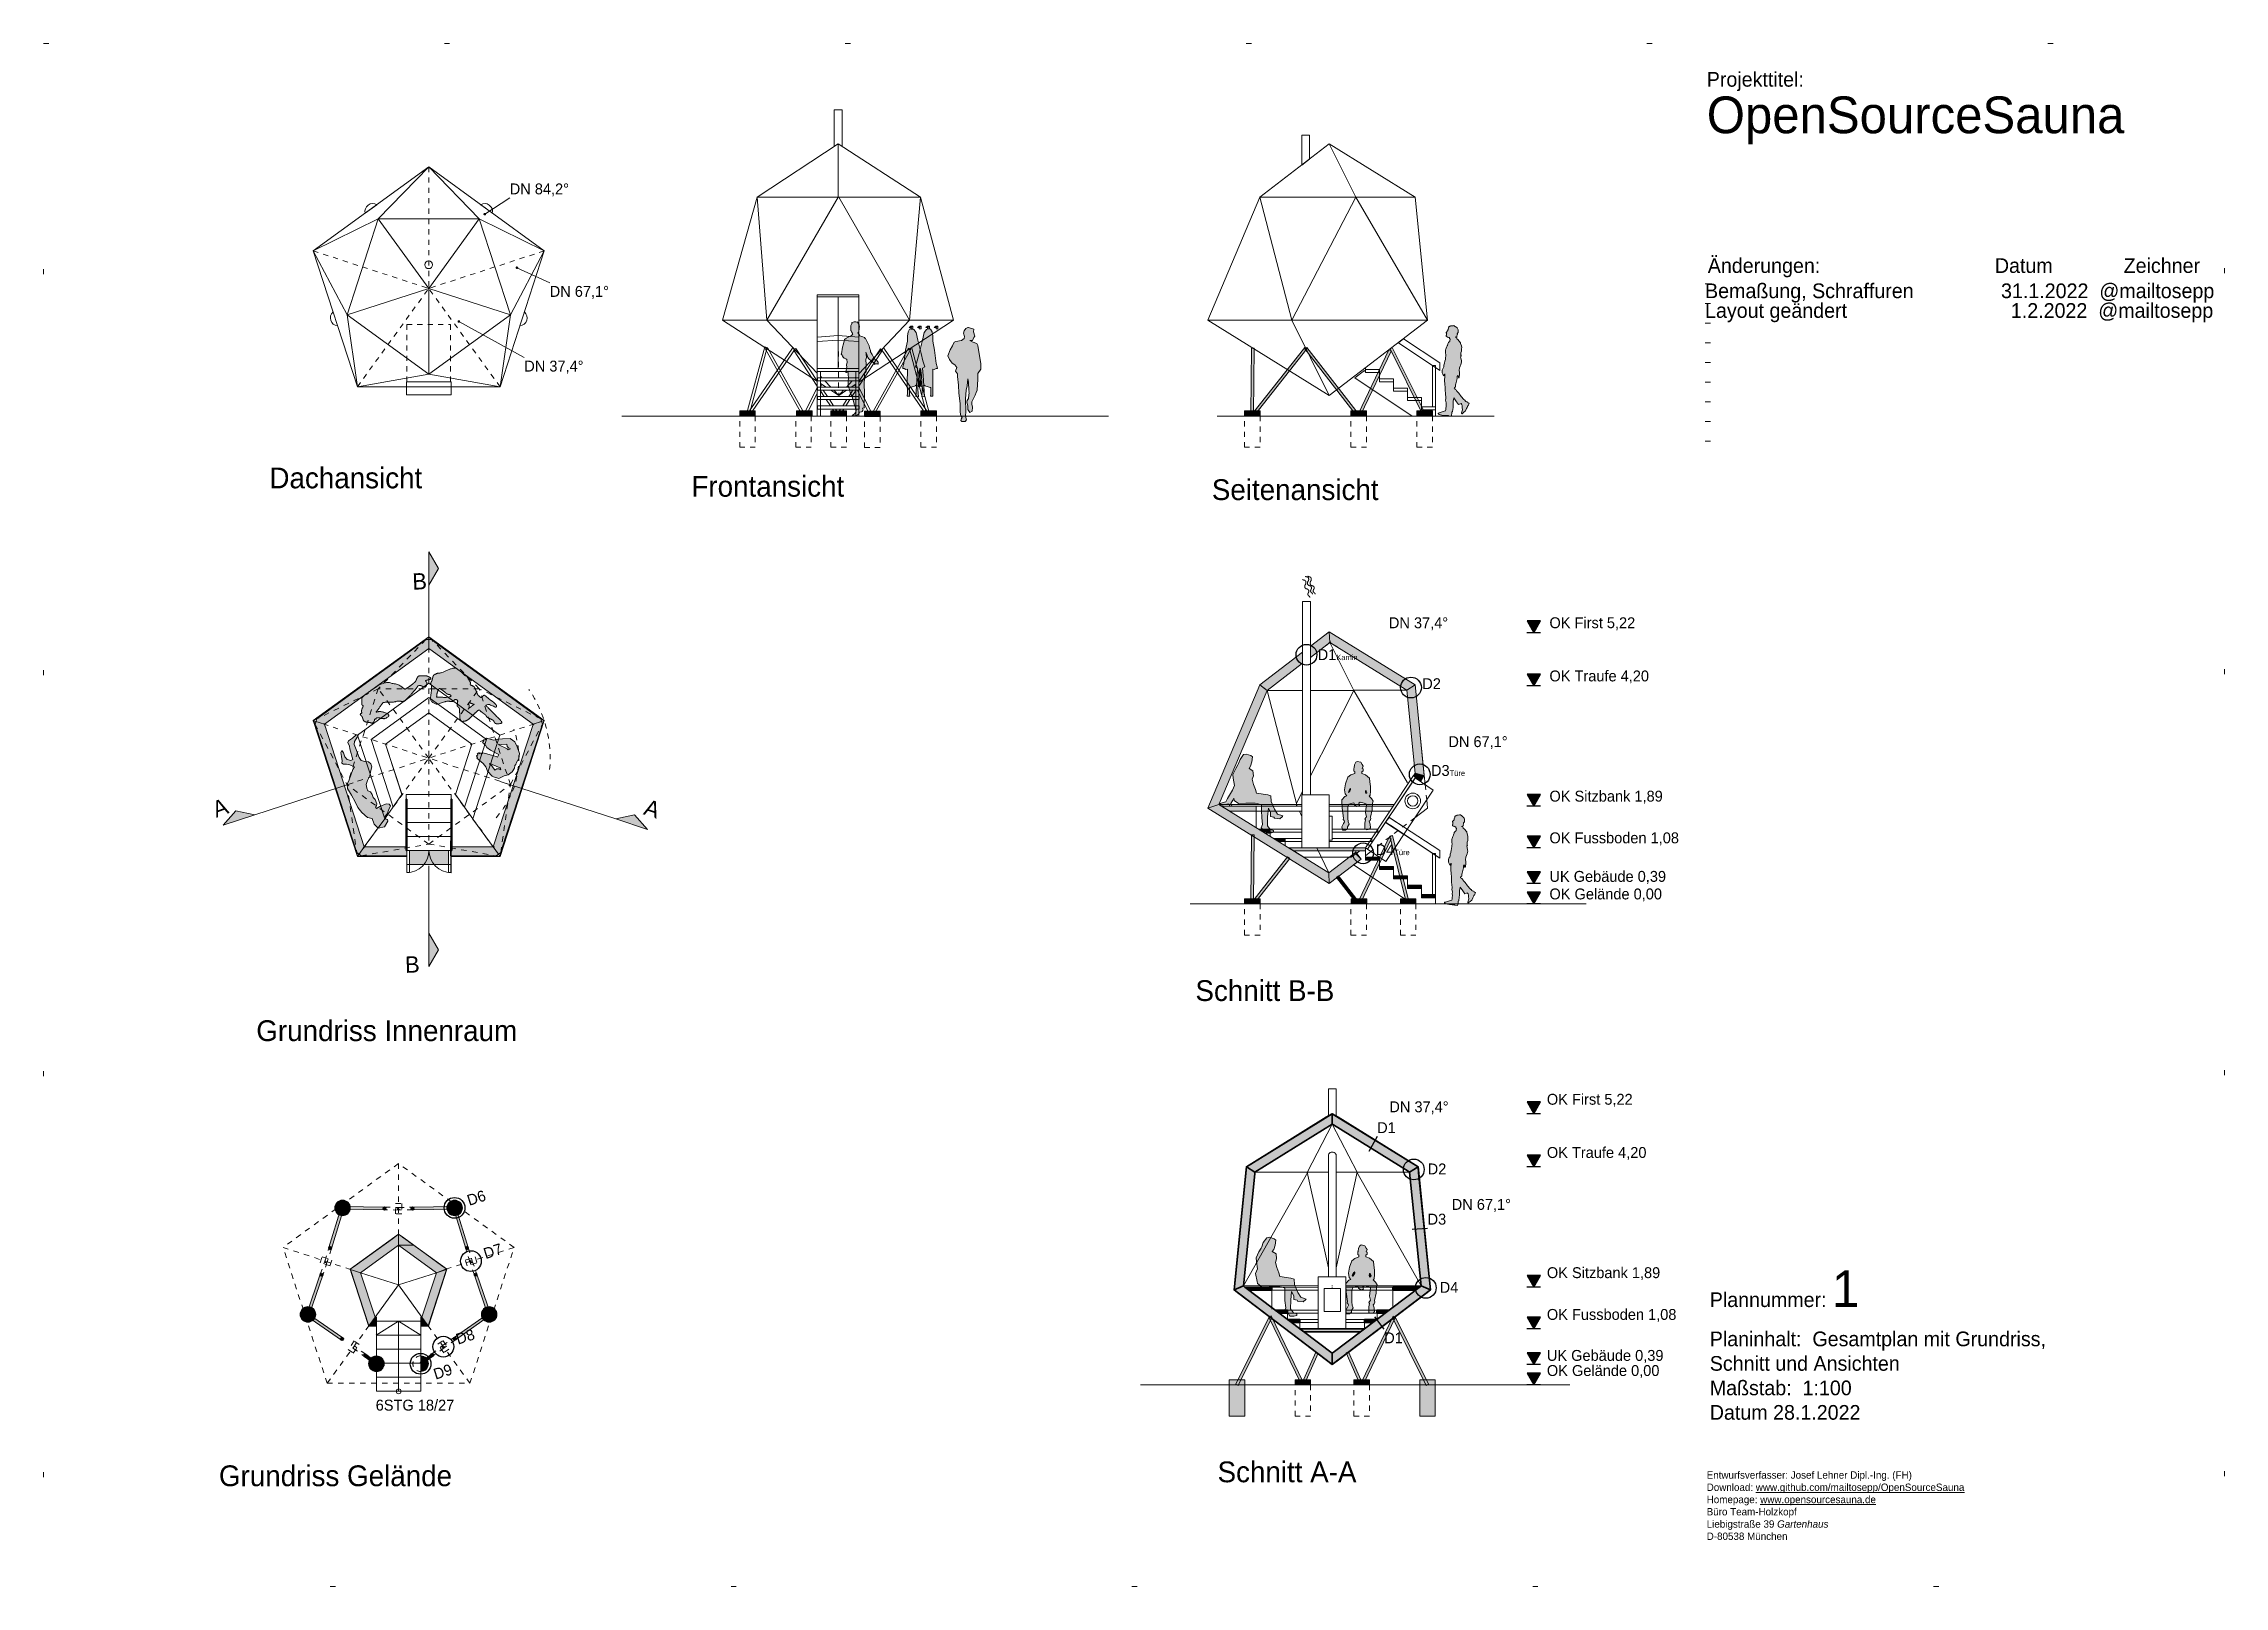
# Model space of a CAD drawing. Header units: metres. Extents: x -6 to 36, y -18 to 11.7.
import ezdxf

# ---------------------------------------------------------------- set-up
doc = ezdxf.new("R2010")
doc.units = ezdxf.units.M
doc.header["$LTSCALE"] = 2.54
doc.header["$PDMODE"] = 1
doc.header["$PDSIZE"] = -2
for name, pattern in [('ACAD_ISO07W100', [3, 0, -3]), ('Dash Style-1', [0.083328, 0.041656, -0.041672]), ('Dash Style-5', [0.041656, 0.013885, -0.027771]), ('DASHDOT', [25.4, 12.7, -6.35, 0, -6.35])]:
    doc.linetypes.add(name, pattern=pattern)
for name, color, linetype, lineweight, true_color in [('Dimension', 7, 'Continuous', 25, 0x000000), ('Fläche ... Fläche-Beton', 7, 'Continuous', 5, 0xd5d8d8), ('Fläche ... Fläche-Stahl', 7, 'Continuous', 5, 0xc9c5bf), ('Fläche ... Fläche-Weiss', 7, 'Continuous', 25, 0xfafafa), ('Linie ... Line-Plankopf', 7, 'ACAD_ISO07W100', 5, 0x000000), ('Linie ... Linie-Ansicht', 7, 'Continuous', 5, 0x000000), ('Linie ... Linie-Detail', 1, 'Continuous', 25, 0xff0000), ('Linie ... Linie-Holz', 7, 'Continuous', 35, 0x000000), ('Linie ... Linie-Schnitt', 7, 'DASHDOT', 5, 0x000000), ('Linie ... Linie-Verdeckt', 7, 'Dash Style-5', 5, 0x000000), ('Linie ... Linie-Überkopf', 7, 'Dash Style-1', 5, 0x000000), ('Schnitt ... Schnitt-Holz', 7, 'Continuous', 0, 0x000000), ('Schnitt ... Schnitt-Stahl', 7, 'Continuous', 35, 0x646565), ('Text', 7, 'Continuous', 25, 0x000000)]:
    doc.layers.add(name, color=color, linetype=linetype, lineweight=lineweight, true_color=true_color)
doc.layers.add('None', color=7, linetype='Continuous', lineweight=5)
doc.styles.add('textstyle11', font='')
doc.styles.add('textstyle12', font='')
doc.styles.add('textstyle13', font='')
doc.styles.add('textstyle14', font='')
doc.styles.add('textstyle15', font='FUTURAL.TTF')
doc.styles.add('textstyle16', font='FUTURAL.TTF')
doc.styles.add('textstyle17', font='FUTURAL.TTF')
doc.styles.add('textstyle18', font='FUTURAL.TTF')
doc.styles.add('textstyle19', font='FUTURAL.TTF')
doc.styles.add('textstyle20', font='FUTURAL.TTF')
doc.styles.add('textstyle21', font='FUTURAL.TTF')
doc.styles.add('textstyle22', font='FUTURAL.TTF')
doc.styles.add('textstyle23', font='FUTURAL.TTF')
doc.styles.add('textstyle24', font='FUTURAL.TTF')
doc.styles.add('textstyle25', font='FUTURAL.TTF')
doc.styles.add('textstyle26', font='FUTURAL.TTF')
doc.styles.add('textstyle27', font='FUTURAL.TTF')
doc.styles.add('textstyle28', font='FUTURAL.TTF')
doc.styles.add('textstyle29', font='FUTURAL.TTF')
doc.styles.add('textstyle30', font='FUTURAL.TTF')
doc.styles.add('textstyle31', font='FUTURAL.TTF')
doc.styles.add('textstyle32', font='FUTURAL.TTF')
doc.styles.add('textstyle33', font='FUTURAL.TTF')
doc.styles.add('textstyle34', font='FUTURAL.TTF')
doc.styles.add('textstyle35', font='FUTURAL.TTF')
doc.styles.add('textstyle36', font='FUTURAL.TTF')
doc.styles.add('textstyle37', font='FUTURAL.TTF')
doc.styles.add('textstyle38', font='FUTURAL.TTF')
doc.styles.add('textstyle39', font='FUTURAL.TTF')
doc.styles.add('textstyle40', font='FUTURAL.TTF')
doc.styles.add('textstyle41', font='FUTURAL.TTF')
doc.styles.add('textstyle42', font='FUTURAL.TTF')
doc.styles.add('textstyle43', font='FUTURAL.TTF')
doc.styles.add('textstyle44', font='FUTURAL.TTF')
doc.styles.add('textstyle45', font='FUTURAL.TTF')
doc.styles.add('textstyle46', font='FUTURAL.TTF')
doc.styles.add('textstyle47', font='FUTURAL.TTF')
doc.styles.add('textstyle48', font='')
doc.styles.add('textstyle49', font='')
doc.styles.add('textstyle50', font='')
doc.styles.add('textstyle51', font='')
doc.styles.add('textstyle52', font='')
doc.styles.add('textstyle53', font='')
doc.styles.add('textstyle54', font='')
doc.styles.add('textstyle55', font='FUTURAL.TTF')
doc.styles.add('textstyle56', font='FUTURAL.TTF')
doc.styles.add('textstyle57', font='FUTURAL.TTF')
doc.styles.add('textstyle58', font='FUTURAL.TTF')
doc.styles.add('textstyle60', font='')
doc.styles.add('textstyle61', font='')
doc.styles.get('textstyle11').set_extended_font_data('Futura Lt BT')
doc.styles.get('textstyle12').set_extended_font_data('Futura Lt BT')
doc.styles.get('textstyle13').set_extended_font_data('Futura Lt BT')
doc.styles.get('textstyle14').set_extended_font_data('Futura Lt BT')
doc.styles.get('textstyle48').set_extended_font_data('Futura Lt BT')
doc.styles.get('textstyle49').set_extended_font_data('Futura Lt BT')
doc.styles.get('textstyle50').set_extended_font_data('Futura Lt BT')
doc.styles.get('textstyle51').set_extended_font_data('Futura Lt BT')
doc.styles.get('textstyle52').set_extended_font_data('Futura Lt BT')
doc.styles.get('textstyle53').set_extended_font_data('Futura Lt BT')
doc.styles.get('textstyle54').set_extended_font_data('Futura Lt BT')
doc.styles.get('textstyle60').set_extended_font_data('Futura Lt BT')
doc.styles.get('textstyle61').set_extended_font_data('Futura Lt BT')

msp = doc.modelspace()

# ---------------------------------------------------------------- texts
at = {"layer": 'Dimension', "color": 18, "true_color": 0x000000, "insert": (2.977, 9.008), "char_height": 0.2097, "width": 1.7956, "attachment_point": 1, "line_spacing_factor": 0.972742, "style": 'textstyle47'}
msp.add_mtext('DN 84,2°', dxfattribs=at)
at = {"layer": 'Dimension', "attachment_point": 1, "line_spacing_factor": 0.972742}
for s, insert, char_height, width, style in [('DN 67,1°', (3.747, 7.035), 0.2097, 1.3278, 'textstyle46'), ('DN 37,4°', (3.257, 5.597), 0.2097, 1.48982, 'textstyle45'), ('DN 37,4°', (19.909, 0.655), 0.2097, 1.48982, 'textstyle29'), ('OK Traufe 4,20', (23.001, -0.368), 0.20973, 2.31099, 'textstyle27'), ('DN 67,1°', (21.055, -1.633), 0.2097, 1.3278, 'textstyle30'), ('DN 37,4°', (19.918, -8.663), 0.2097, 1.48982, 'textstyle21'), ('DN 67,1°', (21.119, -10.542), 0.2097, 1.3278, 'textstyle22')]:
    msp.add_mtext(s, dxfattribs=dict(at, insert=insert, char_height=char_height, width=width, style=style))
at = {"layer": 'Dimension', "char_height": 0.20973, "attachment_point": 1, "line_spacing_factor": 0.972742}
for s, insert, style in [('OK First 5,22', (23.001, 0.656), 'textstyle28'), ('OK Sitzbank 1,89', (23.001, -2.682), 'textstyle26'), ('OK Fussboden 1,08', (23.001, -3.485), 'textstyle23'), ('OK Gelände 0,00', (23.001, -4.565), 'textstyle24'), ('UK Gebäude 0,39', (23.001, -4.227), 'textstyle25'), ('OK First 5,22', (22.952, -8.518), 'textstyle20'), ('OK Traufe 4,20', (22.952, -9.542), 'textstyle19'), ('OK Sitzbank 1,89', (22.952, -11.856), 'textstyle18'), ('OK Fussboden 1,08', (22.952, -12.66), 'textstyle15'), ('UK Gebäude 0,39', (22.952, -13.449), 'textstyle17'), ('OK Gelände 0,00', (22.952, -13.74), 'textstyle16')]:
    msp.add_mtext(s, dxfattribs=dict(at, insert=insert, style=style))
at = {"layer": 'Linie ... Linie-Ansicht', "insert": (0.396, -14.406), "char_height": 0.20973, "attachment_point": 1, "line_spacing_factor": 0.972742, "style": 'textstyle40'}
msp.add_mtext('{\\C7;\\l6STG 18/27}', dxfattribs=at)
at = {"layer": 'Linie ... Linie-Detail', "color": 1, "true_color": 0xff0000, "attachment_point": 1, "line_spacing_factor": 0.972742}
for s, insert, char_height, rotation, style in [('D1{\\H0.5x;\\lKamin}', (18.537, 0.042), 0.20973, 359.9743, 'textstyle38'), ('D2', (20.552, -0.517), 0.2097, 359.9743, 'textstyle36'), ('D3{\\H0.5x;\\lTüre}', (20.72, -2.188), 0.20973, 359.9743, 'textstyle37'), ('D4{\\H0.5x;\\lTüre}', (19.654, -3.713), 0.20973, 359.9743, 'textstyle39'), ('D1', (19.683, -9.064), 0.2097, 0, 'textstyle33'), ('D2', (20.656, -9.859), 0.2097, 0, 'textstyle31'), ('D3', (20.654, -10.826), 0.2097, 0, 'textstyle34'), ('D4', (20.887, -12.139), 0.2097, 0, 'textstyle32'), ('D1', (19.819, -13.111), 0.2097, 0, 'textstyle35')]:
    msp.add_mtext(s, dxfattribs=dict(at, insert=insert, char_height=char_height, rotation=rotation, style=style))
at = {"layer": 'Linie ... Linie-Detail', "char_height": 0.2097, "attachment_point": 1, "rotation": 18, "line_spacing_factor": 0.972742}
for s, insert, style in [('{\\C1;\\lD6}', (2.132, -10.476), 'textstyle42'), ('{\\C1;\\lD7}', (2.448, -11.501), 'textstyle41'), ('{\\C1;\\lD8}', (1.917, -13.148), 'textstyle43'), ('{\\C1;\\lD9}', (1.485, -13.823), 'textstyle44')]:
    msp.add_mtext(s, dxfattribs=dict(at, insert=insert, style=style))
at = {"layer": 'Linie ... Linie-Schnitt', "char_height": 0.3146, "attachment_point": 1, "line_spacing_factor": 0.971391}
for s, insert, rotation, style in [('{\\C7;\\lB}', (1.095, 1.501), 2.2275, 'textstyle58'), ('{\\C7;\\lA}', (-2.786, -2.911), 20.2273, 'textstyle55'), ('{\\C7;\\lA}', (5.635, -2.835), 341.9992, 'textstyle56'), ('{\\C7;\\lB}', (0.955, -5.876), 2.2275, 'textstyle57')]:
    msp.add_mtext(s, dxfattribs=dict(at, insert=insert, rotation=rotation, style=style))
at = {"layer": 'Linie ... Linie-Verdeckt', "char_height": 0.42429, "attachment_point": 1}
for s, insert, style in [('\\H0.283;Bemaßung, Schraffuren                31.1.2022  @mailtosepp', (25.998, 7.083), 'textstyle60'), ('\\H0.283;Layout geändert                              1.2.2022  @mailtosepp', (25.998, 6.704), 'textstyle61')]:
    msp.add_mtext(s, dxfattribs=dict(at, insert=insert, style=style))
at = {"layer": 'Text', "char_height": 0.4, "attachment_point": 1}
for s, insert, style in [('Dachansicht', (-1.651, 3.539), 'textstyle49'), ('Frontansicht', (6.476, 3.378), 'textstyle48'), ('Seitenansicht', (16.499, 3.313), 'textstyle51'), ('Schnitt B-B', (16.183, -6.331), 'textstyle54'), ('Grundriss Innenraum', (-1.904, -7.102), 'textstyle50'), ('Grundriss Gelände', (-2.623, -15.671), 'textstyle52'), ('Schnitt A-A', (16.609, -15.596), 'textstyle53')]:
    msp.add_mtext(s, dxfattribs=dict(at, insert=insert, style=style))

# ---------------------------------------------------------------- blocks, each defined once
blk = doc.blocks.new('Group')
at = {"layer": 'Fläche ... Fläche-Stahl', "linetype": 'Continuous', "lineweight": 0, "true_color": 0xadadad, "transparency": 33554687}
for points in [[(0.255, -3.647), (0.303, -3.633), (0.541, -4.405), (0.493, -4.42)], [(0.66, -4.933), (0.707, -4.917), (0.969, -5.682), (0.922, -5.698)]]:
    blk.add_hatch(color=253, dxfattribs=at).paths.add_polyline_path(points, flags=0)
at = {"layer": 'Schnitt ... Schnitt-Stahl', "linetype": 'Continuous', "lineweight": 0, "true_color": 0x808080, "transparency": 33554687}
h = blk.add_hatch(color=8, dxfattribs=at)
edge = h.paths.add_edge_path(flags=0)
edge.add_arc((0.517, -4.413), 0.025, 0, 360)
h = blk.add_hatch(color=8, dxfattribs=at)
edge = h.paths.add_edge_path(flags=0)
edge.add_arc((0.684, -4.925), 0.025, 0, 360)
at = {"layer": 'Fläche ... Fläche-Stahl'}
for points in [[(0.255, -3.647), (0.303, -3.633), (0.541, -4.405), (0.493, -4.42)], [(0.66, -4.933), (0.707, -4.917), (0.969, -5.682), (0.922, -5.698)]]:
    blk.add_lwpolyline(points, close=True, dxfattribs=at)
at = {"layer": 'Linie ... Linie-Überkopf', "color": 7, "linetype": 'Dash Style-1', "lineweight": 5}
blk.add_lwpolyline([(0.483, -4.644), (0.673, -4.582), (0.71, -4.696), (0.52, -4.758)], close=True, dxfattribs=at)
at = {"layer": 'Linie ... Linie-Überkopf'}
for points in [[(0.493, -4.42), (0.541, -4.405), (0.62, -4.663), (0.572, -4.677)], [(0.573, -4.679), (0.62, -4.663), (0.707, -4.917), (0.66, -4.933)]]:
    blk.add_lwpolyline(points, close=True, dxfattribs=at)
blk.add_circle((0.596, -4.67), 0.025, dxfattribs=at)
at = {"layer": 'Schnitt ... Schnitt-Stahl'}
for centre in [(0.517, -4.413), (0.684, -4.925)]:
    blk.add_circle(centre, 0.025, dxfattribs=at)
blk = doc.blocks.new('Group-1')
at = {"layer": 'Fläche ... Fläche-Stahl', "linetype": 'Continuous', "lineweight": 0, "true_color": 0xadadad, "transparency": 33554687}
for points in [[(-1.878, -3.664), (-1.877, -3.614), (-1.069, -3.627), (-1.069, -3.677)], [(-0.53, -3.677), (-0.531, -3.627), (0.278, -3.614), (0.279, -3.664)]]:
    blk.add_hatch(color=253, dxfattribs=at).paths.add_polyline_path(points, flags=0)
at = {"layer": 'Schnitt ... Schnitt-Stahl', "linetype": 'Continuous', "lineweight": 0, "true_color": 0x808080, "transparency": 33554687}
h = blk.add_hatch(color=8, dxfattribs=at)
edge = h.paths.add_edge_path(flags=0)
edge.add_arc((-1.069, -3.652), 0.025, 0, 360)
h = blk.add_hatch(color=8, dxfattribs=at)
edge = h.paths.add_edge_path(flags=0)
edge.add_arc((-0.53, -3.652), 0.025, 0, 360)
at = {"layer": 'Fläche ... Fläche-Stahl'}
for points in [[(-1.878, -3.664), (-1.877, -3.614), (-1.069, -3.627), (-1.069, -3.677)], [(-0.53, -3.677), (-0.531, -3.627), (0.278, -3.614), (0.279, -3.664)]]:
    blk.add_lwpolyline(points, close=True, dxfattribs=at)
at = {"layer": 'Linie ... Linie-Überkopf'}
for points in [[(-1.069, -3.677), (-1.069, -3.627), (-0.8, -3.631), (-0.8, -3.681)], [(-0.799, -3.681), (-0.8, -3.631), (-0.531, -3.627), (-0.53, -3.677)]]:
    blk.add_lwpolyline(points, close=True, dxfattribs=at)
at = {"layer": 'Linie ... Linie-Überkopf', "color": 7, "linetype": 'Dash Style-1', "lineweight": 5}
blk.add_lwpolyline([(-0.86, -3.756), (-0.86, -3.556), (-0.74, -3.556), (-0.74, -3.756)], close=True, dxfattribs=at)
at = {"layer": 'Linie ... Linie-Überkopf'}
blk.add_circle((-0.8, -3.656), 0.025, dxfattribs=at)
at = {"layer": 'Schnitt ... Schnitt-Stahl'}
for centre in [(-1.069, -3.652), (-0.53, -3.652)]:
    blk.add_circle(centre, 0.025, dxfattribs=at)
blk = doc.blocks.new('Group-2')
at = {"layer": 'Fläche ... Fläche-Stahl', "linetype": 'Continuous', "lineweight": 0, "true_color": 0xadadad, "transparency": 33554687}
for points in [[(-2.092, -4.42), (-2.14, -4.405), (-1.903, -3.633), (-1.855, -3.647)], [(-2.521, -5.698), (-2.568, -5.682), (-2.307, -4.917), (-2.259, -4.933)]]:
    blk.add_hatch(color=253, dxfattribs=at).paths.add_polyline_path(points, flags=0)
at = {"layer": 'Schnitt ... Schnitt-Stahl', "linetype": 'Continuous', "lineweight": 0, "true_color": 0x808080, "transparency": 33554687}
h = blk.add_hatch(color=8, dxfattribs=at)
edge = h.paths.add_edge_path(flags=0)
edge.add_arc((-2.116, -4.413), 0.025, 0, 360)
h = blk.add_hatch(color=8, dxfattribs=at)
edge = h.paths.add_edge_path(flags=0)
edge.add_arc((-2.283, -4.925), 0.025, 0, 360)
at = {"layer": 'Fläche ... Fläche-Stahl'}
for points in [[(-2.092, -4.42), (-2.14, -4.405), (-1.903, -3.633), (-1.855, -3.647)], [(-2.521, -5.698), (-2.568, -5.682), (-2.307, -4.917), (-2.259, -4.933)]]:
    blk.add_lwpolyline(points, close=True, dxfattribs=at)
at = {"layer": 'Linie ... Linie-Überkopf', "linetype": 'Dash Style-1', "lineweight": 5}
blk.add_lwpolyline([(-2.119, -4.758), (-2.309, -4.697), (-2.272, -4.582), (-2.082, -4.644)], close=True, dxfattribs=at)
at = {"layer": 'Linie ... Linie-Überkopf'}
for points in [[(-2.172, -4.677), (-2.219, -4.663), (-2.14, -4.405), (-2.092, -4.42)], [(-2.259, -4.933), (-2.307, -4.917), (-2.219, -4.663), (-2.172, -4.679)]]:
    blk.add_lwpolyline(points, close=True, dxfattribs=at)
blk.add_circle((-2.196, -4.67), 0.025, dxfattribs=at)
at = {"layer": 'Schnitt ... Schnitt-Stahl'}
for centre in [(-2.116, -4.413), (-2.283, -4.925)]:
    blk.add_circle(centre, 0.025, dxfattribs=at)
blk = doc.blocks.new('Höhenkote')
at = {"layer": 'Dimension', "transparency": 33554687}
blk.add_hatch(color=256, dxfattribs=at).paths.add_polyline_path([(0.13, 0.225), (-0.13, 0.225), (0, 0)], flags=0)
at = {"layer": 'Dimension'}
for q in [(-0.133, 0), (0.13, 0), (0.13, 0), (0.13, 0), (0.13, 0), (0.13, 0), (0.13, 0)]:
    blk.add_line((0.13, 0), q, dxfattribs=at)
at = {"layer": 'Dimension', "flags": 128}
blk.add_lwpolyline([(0.13, 0.225), (-0.13, 0.225), (0, 0)], close=True, dxfattribs=at)
blk = doc.blocks.new('Plankopf A4 hoch')
at = {"layer": 'Linie ... Line-Plankopf'}
for p, q in [((0, -2.673), (6.956, -2.673)), ((0, -2.941), (6.956, -2.941)), ((0, -3.209), (6.956, -3.209)), ((0, -3.477), (6.956, -3.477)), ((0, -3.745), (6.956, -3.745)), ((0, -4.013), (6.956, -4.013)), ((0, -4.281), (6.956, -4.281)), ((0, -4.548), (6.956, -4.548)), ((0, -4.816), (6.956, -4.816))]:
    blk.add_line(p, q, dxfattribs=at)
at = {"layer": 'Linie ... Linie-Verdeckt', "char_height": 0.3, "attachment_point": 1}
for s, insert, style in [('\\H0.2;Projekttitel: \\P\\H0.499999;OpenSourceSauna', (0.022, 0.21), 'textstyle14'), ('\\H0.2;Änderungen:                                Datum             Zeichner', (0.036, -2.325), 'textstyle12'), ('\\H0.2;Plannummer:\\~\\H0.5;1\\H0.2;\\PPlaninhalt: \\~Gesamtplan mit Grundriss, \\PSchnitt und Ansichten\\PMaßstab: \\~1:100\\PDatum\\~28.1.2022', (0.063, -16.102), 'textstyle13'), ('\\H0.1;Entwurfsverfasser: Josef Lehner Dipl.-Ing. (FH)\\PDownload: \\c14313472;\\Lwww.github.com/mailtosepp/OpenSourceSauna\\P\\c0;\\lHomepage: \\c14313472;\\Lwww.opensourcesauna.de\\P\\c0;\\lBüro Team-Holzkopf\\PLiebigstraße 39 \\fFutura Lt BT|b0|i1|c0|p0;Gartenhaus\\P\\fFutura Lt BT|b0|i0|c0|p0;D-80538 München ', (0.021, -18.838), 'textstyle11')]:
    blk.add_mtext(s, dxfattribs=dict(at, insert=insert, style=style))

# ---------------------------------------------------------------- hatches: boundary and pattern name
at = {"layer": 'Dimension', "linetype": 'Continuous', "lineweight": 0, "true_color": 0x000000, "transparency": 33554687}
for points in [[(2.509, 8.424), (2.509, 8.424), (2.509, 8.423), (2.51, 8.422), (2.51, 8.422), (2.51, 8.421), (2.51, 8.42), (2.511, 8.42), (2.511, 8.419), (2.511, 8.418), (2.511, 8.417), (2.511, 8.417), (2.511, 8.416), (2.511, 8.415), (2.511, 8.415), (2.511, 8.414), (2.511, 8.413), (2.511, 8.412), (2.51, 8.412), (2.51, 8.411), (2.51, 8.41), (2.51, 8.41), (2.509, 8.409), (2.509, 8.408), (2.508, 8.408), (2.508, 8.407), (2.508, 8.407), (2.507, 8.406), (2.507, 8.405), (2.506, 8.405), (2.505, 8.404), (2.505, 8.404), (2.504, 8.404), (2.504, 8.403), (2.503, 8.403), (2.502, 8.403), (2.502, 8.402), (2.501, 8.402), (2.5, 8.402), (2.499, 8.402), (2.499, 8.401), (2.498, 8.401), (2.497, 8.401), (2.497, 8.401), (2.496, 8.401), (2.495, 8.401), (2.494, 8.401), (2.494, 8.401), (2.493, 8.402), (2.492, 8.402), (2.491, 8.402), (2.491, 8.402), (2.49, 8.402), (2.489, 8.403), (2.489, 8.403), (2.488, 8.403), (2.488, 8.404), (2.487, 8.404), (2.486, 8.405), (2.486, 8.405), (2.485, 8.406), (2.485, 8.406), (2.484, 8.407), (2.484, 8.407), (2.483, 8.408), (2.483, 8.409), (2.483, 8.409), (2.482, 8.41), (2.482, 8.411), (2.482, 8.411), (2.482, 8.412), (2.481, 8.413), (2.481, 8.413), (2.481, 8.414), (2.481, 8.415), (2.481, 8.416), (2.481, 8.416), (2.481, 8.417), (2.481, 8.418), (2.481, 8.419), (2.481, 8.419), (2.481, 8.42), (2.482, 8.421), (2.482, 8.421), (2.482, 8.422), (2.483, 8.423), (2.483, 8.423), (2.483, 8.424), (2.484, 8.425), (2.484, 8.425), (2.485, 8.426), (2.485, 8.426), (2.486, 8.427), (2.486, 8.427), (2.487, 8.428), (2.487, 8.428), (2.488, 8.429), (2.488, 8.429), (2.489, 8.43), (2.49, 8.43), (2.49, 8.43), (2.491, 8.43), (2.492, 8.431), (2.493, 8.431), (2.493, 8.431), (2.494, 8.431), (2.495, 8.431), (2.495, 8.431), (2.496, 8.431), (2.497, 8.431), (2.498, 8.431), (2.498, 8.431), (2.499, 8.431), (2.5, 8.431), (2.501, 8.431), (2.501, 8.43), (2.502, 8.43), (2.503, 8.43), (2.503, 8.429), (2.504, 8.429), (2.505, 8.429), (2.505, 8.428), (2.506, 8.428), (2.506, 8.427), (2.507, 8.427), (2.507, 8.426), (2.508, 8.426), (2.508, 8.425)], [(3.129, 7.38), (3.129, 7.38), (3.128, 7.379), (3.128, 7.378), (3.127, 7.378), (3.127, 7.377), (3.127, 7.377), (3.126, 7.376), (3.126, 7.376), (3.125, 7.375), (3.124, 7.375), (3.124, 7.374), (3.123, 7.374), (3.123, 7.373), (3.122, 7.373), (3.121, 7.373), (3.121, 7.372), (3.12, 7.372), (3.119, 7.372), (3.118, 7.372), (3.118, 7.372), (3.117, 7.371), (3.116, 7.371), (3.116, 7.371), (3.115, 7.371), (3.114, 7.371), (3.113, 7.371), (3.113, 7.372), (3.112, 7.372), (3.111, 7.372), (3.11, 7.372), (3.11, 7.372), (3.109, 7.373), (3.108, 7.373), (3.108, 7.373), (3.107, 7.374), (3.106, 7.374), (3.106, 7.375), (3.105, 7.375), (3.105, 7.376), (3.104, 7.376), (3.104, 7.377), (3.103, 7.377), (3.103, 7.378), (3.102, 7.378), (3.102, 7.379), (3.102, 7.38), (3.101, 7.38), (3.101, 7.381), (3.101, 7.382), (3.101, 7.382), (3.1, 7.383), (3.1, 7.384), (3.1, 7.385), (3.1, 7.385), (3.1, 7.386), (3.1, 7.387), (3.1, 7.388), (3.1, 7.388), (3.1, 7.389), (3.101, 7.39), (3.101, 7.39), (3.101, 7.391), (3.101, 7.392), (3.101, 7.393), (3.102, 7.393), (3.102, 7.394), (3.102, 7.394), (3.103, 7.395), (3.103, 7.396), (3.104, 7.396), (3.104, 7.397), (3.105, 7.397), (3.105, 7.398), (3.106, 7.398), (3.107, 7.399), (3.107, 7.399), (3.108, 7.4), (3.108, 7.4), (3.109, 7.4), (3.11, 7.4), (3.11, 7.401), (3.111, 7.401), (3.112, 7.401), (3.113, 7.401), (3.113, 7.401), (3.114, 7.401), (3.115, 7.401), (3.116, 7.401), (3.116, 7.401), (3.117, 7.401), (3.118, 7.401), (3.118, 7.401), (3.119, 7.401), (3.12, 7.401), (3.121, 7.4), (3.121, 7.4), (3.122, 7.4), (3.123, 7.399), (3.123, 7.399), (3.124, 7.399), (3.124, 7.398), (3.125, 7.398), (3.126, 7.397), (3.126, 7.397), (3.127, 7.396), (3.127, 7.396), (3.127, 7.395), (3.128, 7.394), (3.128, 7.394), (3.129, 7.393), (3.129, 7.392), (3.129, 7.392), (3.129, 7.391), (3.13, 7.39), (3.13, 7.39), (3.13, 7.389), (3.13, 7.388), (3.13, 7.388), (3.13, 7.387), (3.13, 7.386), (3.13, 7.385), (3.13, 7.385), (3.13, 7.384), (3.13, 7.383), (3.13, 7.382), (3.129, 7.382), (3.129, 7.381)], [(2.01, 6.344), (2.01, 6.343), (2.009, 6.342), (2.009, 6.342), (2.009, 6.341), (2.008, 6.341), (2.008, 6.34), (2.007, 6.34), (2.006, 6.339), (2.006, 6.339), (2.005, 6.338), (2.005, 6.338), (2.004, 6.337), (2.003, 6.337), (2.003, 6.337), (2.002, 6.337), (2.001, 6.336), (2.001, 6.336), (2, 6.336), (1.999, 6.336), (1.998, 6.336), (1.998, 6.336), (1.997, 6.336), (1.996, 6.336), (1.995, 6.336), (1.995, 6.336), (1.994, 6.336), (1.993, 6.336), (1.993, 6.336), (1.992, 6.337), (1.991, 6.337), (1.991, 6.337), (1.99, 6.337), (1.989, 6.338), (1.989, 6.338), (1.988, 6.339), (1.987, 6.339), (1.987, 6.34), (1.986, 6.34), (1.986, 6.341), (1.985, 6.341), (1.985, 6.342), (1.984, 6.342), (1.984, 6.343), (1.984, 6.344), (1.983, 6.344), (1.983, 6.345), (1.983, 6.346), (1.983, 6.346), (1.982, 6.347), (1.982, 6.348), (1.982, 6.348), (1.982, 6.349), (1.982, 6.35), (1.982, 6.351), (1.982, 6.351), (1.982, 6.352), (1.982, 6.353), (1.982, 6.354), (1.982, 6.354), (1.983, 6.355), (1.983, 6.356), (1.983, 6.356), (1.983, 6.357), (1.984, 6.358), (1.984, 6.358), (1.984, 6.359), (1.985, 6.36), (1.985, 6.36), (1.986, 6.361), (1.986, 6.361), (1.987, 6.362), (1.987, 6.362), (1.988, 6.363), (1.989, 6.363), (1.989, 6.364), (1.99, 6.364), (1.99, 6.364), (1.991, 6.365), (1.992, 6.365), (1.993, 6.365), (1.993, 6.365), (1.994, 6.365), (1.995, 6.366), (1.995, 6.366), (1.996, 6.366), (1.997, 6.366), (1.998, 6.366), (1.998, 6.366), (1.999, 6.366), (2, 6.365), (2.001, 6.365), (2.001, 6.365), (2.002, 6.365), (2.003, 6.365), (2.003, 6.364), (2.004, 6.364), (2.005, 6.364), (2.005, 6.363), (2.006, 6.363), (2.006, 6.362), (2.007, 6.362), (2.008, 6.361), (2.008, 6.361), (2.009, 6.36), (2.009, 6.36), (2.009, 6.359), (2.01, 6.358), (2.01, 6.358), (2.011, 6.357), (2.011, 6.356), (2.011, 6.356), (2.011, 6.355), (2.012, 6.354), (2.012, 6.354), (2.012, 6.353), (2.012, 6.352), (2.012, 6.351), (2.012, 6.351), (2.012, 6.35), (2.012, 6.349), (2.012, 6.349), (2.012, 6.348), (2.012, 6.347), (2.011, 6.346), (2.011, 6.346), (2.011, 6.345), (2.011, 6.344)]]:
    msp.add_hatch(color=18, dxfattribs=at).paths.add_polyline_path(points, flags=0)
at = {"layer": 'Fläche ... Fläche-Beton', "linetype": 'Continuous', "lineweight": 0, "true_color": 0xadadad, "transparency": 33554687}
for points in [[(7.406, 4.629), (7.706, 4.629), (7.706, 4.529), (7.406, 4.529)], [(8.501, 4.629), (8.801, 4.629), (8.801, 4.529), (8.501, 4.529)], [(9.811, 4.624), (10.111, 4.624), (10.111, 4.524), (9.811, 4.524)], [(10.897, 4.629), (11.197, 4.629), (11.197, 4.529), (10.897, 4.529)], [(17.127, 4.629), (17.427, 4.629), (17.427, 4.529), (17.127, 4.529)], [(19.179, 4.629), (19.479, 4.629), (19.479, 4.529), (19.179, 4.529)], [(20.447, 4.629), (20.747, 4.629), (20.747, 4.529), (20.447, 4.529)], [(1.047, -3.833), (1.795, -3.833), (1.795, -4.103), (1.047, -4.103)], [(17.127, -4.762), (17.427, -4.762), (17.427, -4.862), (17.127, -4.862)], [(19.183, -4.762), (19.483, -4.762), (19.483, -4.862), (19.183, -4.862)], [(20.131, -4.762), (20.431, -4.762), (20.431, -4.862), (20.131, -4.862)]]:
    msp.add_hatch(color=253, dxfattribs=at).paths.add_polyline_path(points, flags=0)
at = {"layer": 'Fläche ... Fläche-Beton', "linetype": 'Continuous', "lineweight": 0, "transparency": 33554687}
for points in [[(9.163, 4.629), (9.463, 4.629), (9.463, 4.529), (9.163, 4.529)], [(16.834, -14.021), (17.134, -14.021), (17.134, -14.721), (16.834, -14.721)], [(18.102, -14.021), (18.402, -14.021), (18.402, -14.121), (18.102, -14.121)], [(19.534, -14.121), (19.234, -14.121), (19.234, -14.021), (19.534, -14.021)], [(20.802, -14.721), (20.502, -14.721), (20.502, -14.021), (20.802, -14.021)]]:
    msp.add_hatch(color=256, dxfattribs=at).paths.add_polyline_path(points, flags=0)
at = {"layer": 'Fläche ... Fläche-Beton', "linetype": 'Continuous', "lineweight": 0, "true_color": 0xadadad, "transparency": 33554687}
h = msp.add_hatch(color=253, dxfattribs=at)
edge = h.paths.add_edge_path(flags=0)
edge.add_arc((-0.243, -10.714), 0.15, 0, 360)
h = msp.add_hatch(color=253, dxfattribs=at)
edge = h.paths.add_edge_path(flags=0)
edge.add_arc((1.915, -10.714), 0.15, 0, 360)
h = msp.add_hatch(color=253, dxfattribs=at)
edge = h.paths.add_edge_path(flags=0)
edge.add_arc((-0.909, -12.765), 0.15, 0, 360)
h = msp.add_hatch(color=253, dxfattribs=at)
edge = h.paths.add_edge_path(flags=0)
edge.add_arc((2.581, -12.765), 0.15, 0, 360)
at = {"layer": 'Fläche ... Fläche-Beton', "linetype": 'Continuous', "lineweight": 0, "transparency": 33554687}
h = msp.add_hatch(color=7, dxfattribs=at)
edge = h.paths.add_edge_path(flags=0)
edge.add_arc((0.41, -13.713), 0.15, 0, 360)
at = {"layer": 'Fläche ... Fläche-Beton', "transparency": 33554687}
h = msp.add_hatch(color=256, dxfattribs=at)
edge = h.paths.add_edge_path(flags=0)
edge.add_line((0.404, -13.566), (0.406, -13.866))
edge.add_arc((0.411, -13.716), 0.15, 92.6889, 268.1057, ccw=False)
h = msp.add_hatch(color=256, dxfattribs=at)
edge = h.paths.add_edge_path(flags=0)
edge.add_line((1.268, -13.563), (1.268, -13.863))
edge.add_arc((1.262, -13.713), 0.15, 272.2916, 447.7084)
at = {"layer": 'Fläche ... Fläche-Stahl', "linetype": 'Continuous', "lineweight": 0, "true_color": 0xadadad, "transparency": 33554687}
for points in [[(17.302, 4.579), (17.252, 4.579), (17.264, 5.837), (17.314, 5.837)], [(17.327, 4.553), (17.288, 4.584), (18.287, 5.853), (18.326, 5.822)], [(19.32, 4.58), (19.281, 4.549), (18.287, 5.822), (18.326, 5.853)], [(19.371, 4.559), (19.326, 4.581), (19.909, 5.804), (19.954, 5.782)], [(20.599, 4.59), (20.554, 4.568), (19.931, 5.826), (19.975, 5.848)], [(17.302, -4.812), (17.252, -4.812), (17.264, -3.529), (17.314, -3.529)], [(19.371, -4.832), (19.326, -4.81), (19.909, -3.587), (19.954, -3.609)], [(20.297, -4.839), (20.248, -4.851), (19.929, -3.559), (19.977, -3.547)], [(17.327, -4.838), (17.288, -4.807), (17.959, -3.954), (17.999, -3.985)], [(19.32, -4.811), (19.281, -4.841), (18.9, -4.354), (18.94, -4.324)], [(-0.9, -12.757), (-0.928, -12.798), (-0.263, -13.259), (-0.235, -13.218)], [(2.566, -12.745), (2.595, -12.786), (1.933, -13.251), (1.905, -13.21)]]:
    msp.add_hatch(color=253, dxfattribs=at).paths.add_polyline_path(points, flags=0)
at = {"layer": 'Fläche ... Fläche-Stahl', "linetype": 'Continuous', "transparency": 33554687}
for points in [[(17.007, -14.132), (16.962, -14.11), (17.606, -12.813), (17.651, -12.835)], [(18.255, -14.07), (18.21, -14.091), (17.597, -12.817), (17.642, -12.795)], [(19.994, -12.796), (20.039, -12.818), (19.426, -14.091), (19.381, -14.07)], [(19.986, -12.836), (20.031, -12.814), (20.674, -14.11), (20.629, -14.132)], [(18.293, -14.09), (18.247, -14.07), (18.5, -13.492), (18.545, -13.512)], [(19.087, -13.504), (19.133, -13.484), (19.389, -14.07), (19.343, -14.09)]]:
    msp.add_hatch(color=256, dxfattribs=at).paths.add_polyline_path(points, flags=0)
at = {"layer": 'Fläche ... Fläche-Stahl', "transparency": 33554687}
for points in [[(0.204, -13.532), (0.174, -13.572), (0.389, -13.731), (0.423, -13.694)], [(1.468, -13.527), (1.498, -13.567), (1.285, -13.728), (1.25, -13.691)]]:
    msp.add_hatch(color=256, dxfattribs=at).paths.add_polyline_path(points, flags=0)
at = {"layer": 'Fläche ... Fläche-Weiss', "true_color": 0xf2f2f2, "transparency": 33554687}
for points in [[(9.643, 6.346), (9.665, 6.341), (9.667, 6.338), (9.671, 6.342), (9.672, 6.337), (9.681, 6.333), (9.68, 6.324), (9.689, 6.319), (9.691, 6.314), (9.693, 6.31), (9.694, 6.306), (9.7, 6.3), (9.703, 6.291), (9.704, 6.284), (9.704, 6.276), (9.713, 6.251), (9.71, 6.242), (9.71, 6.234), (9.709, 6.209), (9.709, 6.194), (9.7, 6.173), (9.7, 6.164), (9.691, 6.148), (9.689, 6.141), (9.681, 6.134), (9.686, 6.123), (9.696, 6.108), (9.712, 6.101), (9.707, 6.095), (9.714, 6.086), (9.715, 6.076), (9.718, 6.075), (9.777, 6.054), (9.809, 6.041), (9.824, 6.025), (9.83, 6.023), (9.836, 6.012), (9.874, 5.933), (9.897, 5.884), (9.906, 5.844), (9.924, 5.79), (9.926, 5.765), (9.959, 5.713), (9.983, 5.664), (10.007, 5.628), (10.02, 5.607), (10.033, 5.602), (10.05, 5.596), (10.056, 5.593), (10.068, 5.576), (10.073, 5.565), (10.074, 5.55), (10.074, 5.536), (10.07, 5.528), (10.067, 5.529), (10.066, 5.537), (10.016, 5.537), (10.01, 5.526), (10.004, 5.532), (10.004, 5.546), (9.995, 5.558), (9.993, 5.562), (9.984, 5.559), (9.976, 5.56), (9.968, 5.565), (9.943, 5.591), (9.907, 5.62), (9.89, 5.631), (9.886, 5.64), (9.879, 5.645), (9.884, 5.647), (9.878, 5.649), (9.873, 5.66), (9.845, 5.733), (9.835, 5.761), (9.839, 5.744), (9.841, 5.729), (9.845, 5.657), (9.838, 5.622), (9.837, 5.585), (9.844, 5.555), (9.843, 5.52), (9.837, 5.416), (9.839, 5.387), (9.833, 5.368), (9.813, 5.357), (9.808, 5.346), (9.809, 5.294), (9.806, 5.13), (9.807, 4.984), (9.803, 4.694), (9.808, 4.689), (9.796, 4.688), (9.777, 4.683), (9.774, 4.678), (9.786, 4.653), (9.78, 4.635), (9.767, 4.617), (9.753, 4.611), (9.719, 4.608), (9.71, 4.603), (9.704, 4.588), (9.69, 4.561), (9.678, 4.551), (9.649, 4.537), (9.582, 4.537), (9.577, 4.539), (9.575, 4.546), (9.577, 4.549), (9.609, 4.566), (9.617, 4.575), (9.64, 4.607), (9.647, 4.609), (9.641, 4.609), (9.649, 4.632), (9.65, 4.644), (9.642, 4.674), (9.634, 4.677), (9.636, 4.689), (9.617, 4.743), (9.593, 4.833), (9.563, 4.918), (9.542, 4.956), (9.525, 5.01), (9.518, 5.041), (9.514, 5.063), (9.509, 5.073), (9.509, 5.08), (9.502, 5.091), (9.497, 5.127), (9.496, 5.207), (9.501, 5.253), (9.494, 5.342), (9.498, 5.362), (9.491, 5.37), (9.493, 5.365), (9.459, 5.369), (9.452, 5.375), (9.469, 5.475), (9.464, 5.507), (9.475, 5.568), (9.467, 5.622), (9.448, 5.631), (9.421, 5.647), (9.387, 5.677), (9.397, 5.681), (9.386, 5.681), (9.377, 5.702), (9.367, 5.715), (9.362, 5.717), (9.362, 5.719), (9.367, 5.73), (9.374, 5.773), (9.379, 5.81), (9.388, 5.858), (9.402, 5.918), (9.418, 5.981), (9.425, 6.002), (9.433, 6.012), (9.457, 6.014), (9.435, 6.014), (9.495, 6.049), (9.548, 6.075), (9.558, 6.081), (9.586, 6.109), (9.58, 6.107), (9.579, 6.11), (9.579, 6.112), (9.578, 6.124), (9.575, 6.134), (9.565, 6.143), (9.565, 6.147), (9.564, 6.144), (9.561, 6.149), (9.561, 6.154), (9.56, 6.151), (9.555, 6.163), (9.555, 6.167), (9.551, 6.173), (9.548, 6.177), (9.548, 6.186), (9.546, 6.19), (9.548, 6.188), (9.546, 6.194), (9.544, 6.201), (9.545, 6.21), (9.544, 6.225), (9.546, 6.226), (9.548, 6.231), (9.546, 6.23), (9.545, 6.233), (9.547, 6.243), (9.545, 6.259), (9.547, 6.276), (9.552, 6.284), (9.551, 6.286), (9.559, 6.302), (9.566, 6.313), (9.57, 6.317), (9.565, 6.319), (9.562, 6.321), (9.567, 6.326), (9.579, 6.334), (9.594, 6.34), (9.611, 6.345), (9.627, 6.347)], [(10.721, 6.214), (10.761, 6.198), (10.805, 6.136), (10.835, 5.992), (10.901, 5.734), (10.935, 5.596), (10.973, 5.478), (10.929, 5.454), (10.937, 5.314), (10.963, 4.904), (10.911, 4.898), (10.923, 5.044), (10.907, 5.308), (10.889, 5.446), (10.876, 5.439), (10.886, 5.39), (10.879, 5.377), (10.886, 5.333), (10.872, 5.187), (10.877, 5.114), (10.859, 5.099), (10.827, 5.112), (10.792, 5.128), (10.792, 5.11), (10.727, 5.093), (10.69, 5.08), (10.677, 5.077), (10.677, 4.946), (10.684, 4.913), (10.634, 4.915), (10.637, 4.968), (10.634, 5.159), (10.636, 5.432), (10.608, 5.429), (10.575, 5.443), (10.549, 5.444), (10.551, 5.476), (10.569, 5.542), (10.602, 5.801), (10.635, 5.974), (10.639, 6.068), (10.651, 6.154), (10.679, 6.204)], [(11.041, 6.214), (11.001, 6.198), (10.957, 6.136), (10.927, 5.992), (10.861, 5.734), (10.827, 5.596), (10.789, 5.478), (10.833, 5.454), (10.825, 5.314), (10.799, 4.904), (10.851, 4.898), (10.839, 5.044), (10.855, 5.308), (10.873, 5.446), (10.886, 5.439), (10.876, 5.39), (10.883, 5.377), (10.876, 5.333), (10.89, 5.187), (10.885, 5.114), (10.903, 5.099), (10.935, 5.112), (10.97, 5.128), (10.97, 5.11), (11.035, 5.093), (11.072, 5.08), (11.085, 5.077), (11.085, 4.946), (11.078, 4.913), (11.128, 4.915), (11.125, 4.968), (11.128, 5.159), (11.126, 5.432), (11.154, 5.429), (11.187, 5.443), (11.213, 5.444), (11.211, 5.476), (11.193, 5.542), (11.16, 5.801), (11.127, 5.974), (11.123, 6.068), (11.111, 6.154), (11.083, 6.204)], [(11.812, 6.235), (11.913, 6.202), (11.911, 6.154), (11.933, 6.069), (11.914, 6.044), (11.89, 5.982), (11.838, 5.987), (11.884, 5.958), (11.974, 5.929), (11.995, 5.886), (12.05, 5.537), (12.052, 5.434), (11.994, 5.349), (11.992, 5.241), (11.981, 5.031), (11.962, 4.985), (11.94, 4.932), (11.874, 4.805), (11.879, 4.758), (11.89, 4.7), (11.885, 4.622), (11.84, 4.601), (11.798, 4.654), (11.799, 4.697), (11.797, 4.728), (11.782, 4.796), (11.788, 4.83), (11.813, 4.869), (11.82, 4.942), (11.825, 4.973), (11.818, 4.998), (11.824, 5.01), (11.816, 5.024), (11.814, 5.18), (11.798, 5.244), (11.784, 5.109), (11.769, 5.026), (11.757, 4.86), (11.759, 4.619), (11.756, 4.528), (11.775, 4.456), (11.748, 4.424), (11.686, 4.425), (11.666, 4.444), (11.672, 4.471), (11.693, 4.504), (11.668, 4.535), (11.655, 4.606), (11.651, 4.769), (11.626, 4.974), (11.622, 5.124), (11.601, 5.294), (11.601, 5.346), (11.564, 5.392), (11.589, 5.467), (11.55, 5.514), (11.499, 5.546), (11.445, 5.618), (11.416, 5.692), (11.461, 5.804), (11.503, 5.884), (11.538, 5.954), (11.567, 5.967), (11.68, 5.982), (11.726, 6.022), (11.734, 6.063), (11.719, 6.127), (11.726, 6.168), (11.764, 6.217), (11.801, 6.235)], [(21.318, 4.575), (21.354, 4.603), (21.384, 4.632), (21.405, 4.673), (21.419, 4.697), (21.421, 4.716), (21.423, 4.72), (21.429, 4.726), (21.437, 4.726), (21.455, 4.776), (21.43, 4.785), (21.429, 4.79), (21.428, 4.795), (21.417, 4.801), (21.404, 4.806), (21.389, 4.812), (21.382, 4.816), (21.38, 4.821), (21.381, 4.829), (21.376, 4.833), (21.369, 4.833), (21.352, 4.851), (21.336, 4.868), (21.322, 4.889), (21.299, 4.906), (21.258, 4.968), (21.22, 5.007), (21.21, 5.029), (21.201, 5.037), (21.19, 5.046), (21.183, 5.051), (21.179, 5.056), (21.169, 5.06), (21.17, 5.073), (21.174, 5.08), (21.184, 5.082), (21.187, 5.084), (21.188, 5.093), (21.193, 5.094), (21.193, 5.105), (21.194, 5.12), (21.194, 5.134), (21.2, 5.152), (21.223, 5.254), (21.227, 5.285), (21.227, 5.3), (21.232, 5.309), (21.241, 5.296), (21.247, 5.275), (21.256, 5.259), (21.264, 5.274), (21.265, 5.29), (21.272, 5.323), (21.272, 5.374), (21.264, 5.408), (21.271, 5.457), (21.283, 5.49), (21.297, 5.519), (21.302, 5.549), (21.305, 5.57), (21.305, 5.601), (21.297, 5.646), (21.29, 5.67), (21.3, 5.68), (21.297, 5.689), (21.298, 5.694), (21.298, 5.704), (21.297, 5.709), (21.297, 5.746), (21.307, 5.778), (21.306, 5.808), (21.308, 5.827), (21.311, 5.853), (21.305, 5.885), (21.291, 5.93), (21.287, 5.943), (21.236, 6.002), (21.22, 6.017), (21.215, 6.045), (21.188, 6.049), (21.211, 6.059), (21.221, 6.067), (21.218, 6.082), (21.227, 6.093), (21.228, 6.101), (21.224, 6.116), (21.236, 6.131), (21.241, 6.132), (21.243, 6.14), (21.243, 6.169), (21.243, 6.182), (21.242, 6.192), (21.235, 6.205), (21.229, 6.214), (21.221, 6.226), (21.211, 6.239), (21.205, 6.244), (21.195, 6.25), (21.167, 6.27), (21.159, 6.272), (21.147, 6.27), (21.125, 6.269), (21.111, 6.268), (21.097, 6.268), (21.094, 6.267), (21.096, 6.266), (21.097, 6.266), (21.094, 6.264), (21.085, 6.262), (21.084, 6.261), (21.076, 6.254), (21.066, 6.247), (21.057, 6.24), (21.061, 6.237), (21.059, 6.228), (21.048, 6.199), (21.042, 6.189), (21.045, 6.177), (21.014, 6.142), (21.011, 6.137), (21.011, 6.134), (21.018, 6.129), (21.022, 6.127), (21.02, 6.118), (21.02, 6.109), (21.022, 6.105), (21.02, 6.104), (21.018, 6.095), (21.02, 6.088), (21.016, 6.085), (21.013, 6.079), (21.013, 6.071), (21.014, 6.062), (21.018, 6.059), (21.031, 6.053), (21.04, 6.051), (21.046, 6.049), (21.058, 6.044), (21.069, 6.04), (21.076, 6.035), (21.079, 6.025), (21.083, 6.015), (21.087, 6.012), (21.09, 6.011), (21.083, 5.976), (21.082, 5.967), (21.073, 5.957), (21.059, 5.946), (21.048, 5.931), (21.043, 5.922), (21.035, 5.89), (21.031, 5.879), (21.019, 5.856), (21.01, 5.835), (21.007, 5.819), (21.002, 5.803), (21.002, 5.788), (21.002, 5.733), (21.004, 5.719), (20.997, 5.62), (20.989, 5.59), (20.981, 5.55), (20.967, 5.513), (20.967, 5.48), (20.961, 5.466), (20.952, 5.45), (20.938, 5.414), (20.934, 5.384), (20.934, 5.361), (20.951, 5.338), (20.96, 5.306), (20.965, 5.312), (20.979, 5.33), (20.987, 5.341), (20.988, 5.32), (20.984, 5.28), (20.979, 5.234), (20.981, 5.208), (20.982, 5.186), (20.985, 5.172), (20.987, 5.122), (20.993, 5.101), (20.993, 5.078), (20.993, 5.058), (20.994, 5.037), (20.994, 5.022), (20.997, 4.971), (21.002, 4.934), (21.003, 4.912), (21.006, 4.889), (21.006, 4.868), (21.002, 4.836), (21.01, 4.787), (21.009, 4.753), (21.01, 4.719), (21.007, 4.678), (21.005, 4.656), (20.998, 4.631), (20.973, 4.624), (20.918, 4.606), (20.877, 4.592), (20.865, 4.588), (20.861, 4.585), (20.86, 4.581), (20.866, 4.571), (20.878, 4.558), (20.953, 4.544), (21.007, 4.538), (21.043, 4.543), (21.051, 4.542), (21.058, 4.537), (21.061, 4.531), (21.109, 4.529), (21.114, 4.539), (21.117, 4.55), (21.122, 4.587), (21.122, 4.607), (21.132, 4.618), (21.144, 4.693), (21.146, 4.72), (21.147, 4.744), (21.149, 4.813), (21.149, 4.824), (21.156, 4.842), (21.162, 4.878), (21.213, 4.806), (21.252, 4.751), (21.285, 4.763), (21.302, 4.771), (21.305, 4.765), (21.305, 4.761), (21.31, 4.755), (21.313, 4.754), (21.32, 4.726), (21.323, 4.695), (21.326, 4.653), (21.308, 4.592), (21.307, 4.582), (21.309, 4.578), (21.311, 4.577), (21.316, 4.575)], [(0.118, -2.102), (0.187, -2.121), (0.257, -2.129), (0.305, -2.166), (0.321, -2.224), (0.303, -2.295), (0.282, -2.397), (0.237, -2.489), (0.212, -2.563), (0.228, -2.634), (0.245, -2.683), (0.296, -2.704), (0.329, -2.758), (0.346, -2.816), (0.388, -2.851), (0.42, -2.935), (0.414, -2.976), (0.389, -2.996), (0.408, -3.023), (0.475, -2.985), (0.596, -2.937), (0.654, -2.943), (0.678, -2.972), (0.646, -3.046), (0.616, -3.126), (0.576, -3.171), (0.589, -3.228), (0.623, -3.235), (0.632, -3.27), (0.566, -3.375), (0.442, -3.401), (0.366, -3.328), (0.33, -3.219), (0.235, -3.196), (0.127, -3.104), (0.052, -3.004), (0, -2.894), (-0.068, -2.766), (-0.145, -2.643), (-0.153, -2.554), (-0.114, -2.471), (-0.044, -2.277), (-0.011, -2.224), (-0.104, -2.182), (-0.165, -2.169), (-0.226, -2.171), (-0.254, -2.152), (-0.253, -2.104), (-0.262, -2.026), (-0.279, -1.947), (-0.258, -1.907), (-0.227, -1.953), (-0.196, -2.031), (-0.152, -2.079), (-0.084, -2.103), (-0.046, -2.081), (-0.105, -1.875), (-0.108, -1.827), (-0.144, -1.757), (-0.125, -1.72), (-0.053, -1.669), (0.016, -1.615), (0.066, -1.609), (0.036, -1.654), (-0.01, -1.738), (-0.018, -1.794), (0.009, -1.859), (0.077, -2.045)], [(17.862, -3.178), (17.806, -3.222), (17.707, -3.212), (17.696, -3.189), (17.632, -3.176), (17.632, -3.105), (17.588, -3.019), (17.574, -3.185), (17.569, -3.357), (17.621, -3.429), (17.688, -3.448), (17.686, -3.483), (17.632, -3.498), (17.556, -3.497), (17.522, -3.439), (17.483, -3.431), (17.448, -3.399), (17.477, -3.333), (17.459, -3.197), (17.455, -3.068), (17.458, -2.956), (17.391, -2.933), (17.333, -2.92), (17.153, -2.924), (17.014, -2.931), (16.93, -2.868), (16.923, -2.826), (16.901, -2.862), (16.867, -2.926), (16.882, -2.976), (16.846, -2.978), (16.824, -2.938), (16.676, -2.959), (16.652, -2.928), (16.771, -2.896), (16.8, -2.831), (16.894, -2.672), (16.933, -2.583), (16.911, -2.44), (16.905, -2.373), (16.959, -2.256), (17, -2.183), (17.015, -2.16), (17.042, -2.079), (17.112, -1.987), (17.16, -1.976), (17.251, -2.005), (17.281, -2.032), (17.272, -2.127), (17.244, -2.213), (17.215, -2.253), (17.287, -2.298), (17.299, -2.393), (17.275, -2.459), (17.3, -2.561), (17.34, -2.662), (17.361, -2.732), (17.575, -2.761), (17.637, -2.784), (17.641, -2.887), (17.707, -3.038), (17.764, -3.132), (17.869, -3.169)], [(21.439, -4.844), (21.476, -4.816), (21.506, -4.788), (21.526, -4.746), (21.54, -4.722), (21.543, -4.704), (21.544, -4.7), (21.55, -4.693), (21.558, -4.693), (21.576, -4.644), (21.551, -4.634), (21.55, -4.629), (21.549, -4.624), (21.538, -4.618), (21.525, -4.613), (21.51, -4.608), (21.503, -4.603), (21.501, -4.598), (21.502, -4.591), (21.497, -4.587), (21.49, -4.587), (21.473, -4.569), (21.457, -4.551), (21.443, -4.53), (21.42, -4.513), (21.379, -4.451), (21.341, -4.412), (21.331, -4.391), (21.322, -4.382), (21.311, -4.374), (21.304, -4.368), (21.3, -4.363), (21.29, -4.359), (21.291, -4.347), (21.295, -4.339), (21.305, -4.337), (21.309, -4.336), (21.309, -4.327), (21.314, -4.325), (21.314, -4.314), (21.315, -4.3), (21.315, -4.286), (21.321, -4.267), (21.344, -4.165), (21.348, -4.135), (21.348, -4.119), (21.353, -4.11), (21.362, -4.124), (21.368, -4.144), (21.377, -4.16), (21.385, -4.145), (21.386, -4.129), (21.393, -4.096), (21.393, -4.045), (21.385, -4.011), (21.392, -3.962), (21.404, -3.929), (21.418, -3.9), (21.423, -3.871), (21.427, -3.849), (21.426, -3.818), (21.418, -3.774), (21.411, -3.749), (21.421, -3.74), (21.418, -3.731), (21.419, -3.725), (21.419, -3.716), (21.418, -3.71), (21.418, -3.673), (21.428, -3.641), (21.427, -3.612), (21.429, -3.592), (21.432, -3.566), (21.426, -3.534), (21.412, -3.489), (21.408, -3.476), (21.357, -3.417), (21.341, -3.402), (21.336, -3.374), (21.31, -3.371), (21.332, -3.36), (21.343, -3.352), (21.339, -3.337), (21.348, -3.327), (21.349, -3.319), (21.345, -3.304), (21.357, -3.288), (21.362, -3.287), (21.364, -3.279), (21.364, -3.25), (21.364, -3.238), (21.363, -3.228), (21.357, -3.214), (21.35, -3.205), (21.342, -3.194), (21.332, -3.181), (21.326, -3.176), (21.316, -3.169), (21.288, -3.149), (21.28, -3.148), (21.268, -3.149), (21.246, -3.15), (21.232, -3.151), (21.218, -3.151), (21.215, -3.152), (21.217, -3.153), (21.218, -3.154), (21.215, -3.156), (21.206, -3.157), (21.205, -3.159), (21.197, -3.166), (21.187, -3.173), (21.178, -3.18), (21.182, -3.182), (21.18, -3.191), (21.169, -3.221), (21.163, -3.231), (21.166, -3.242), (21.135, -3.277), (21.132, -3.282), (21.133, -3.285), (21.139, -3.29), (21.143, -3.293), (21.141, -3.302), (21.141, -3.311), (21.143, -3.314), (21.141, -3.316), (21.14, -3.324), (21.141, -3.332), (21.137, -3.335), (21.135, -3.341), (21.135, -3.348), (21.135, -3.357), (21.139, -3.361), (21.152, -3.366), (21.161, -3.368), (21.167, -3.371), (21.179, -3.375), (21.19, -3.379), (21.197, -3.384), (21.2, -3.394), (21.204, -3.404), (21.208, -3.408), (21.211, -3.409), (21.204, -3.443), (21.203, -3.452), (21.194, -3.463), (21.18, -3.473), (21.169, -3.489), (21.164, -3.497), (21.156, -3.529), (21.152, -3.541), (21.14, -3.564), (21.131, -3.585), (21.128, -3.601), (21.123, -3.617), (21.123, -3.632), (21.123, -3.687), (21.125, -3.701), (21.118, -3.799), (21.11, -3.83), (21.102, -3.869), (21.088, -3.906), (21.088, -3.939), (21.082, -3.953), (21.073, -3.969), (21.06, -4.005), (21.055, -4.036), (21.055, -4.058), (21.072, -4.082), (21.081, -4.114), (21.086, -4.107), (21.1, -4.089), (21.108, -4.078), (21.109, -4.099), (21.105, -4.139), (21.1, -4.186), (21.102, -4.212), (21.103, -4.233), (21.106, -4.248), (21.108, -4.298), (21.114, -4.318), (21.114, -4.341), (21.114, -4.361), (21.115, -4.382), (21.115, -4.398), (21.118, -4.449), (21.123, -4.486), (21.124, -4.507), (21.127, -4.53), (21.127, -4.551), (21.123, -4.583), (21.131, -4.632), (21.13, -4.666), (21.131, -4.701), (21.129, -4.741), (21.126, -4.763), (21.119, -4.788), (21.094, -4.795), (21.039, -4.813), (20.998, -4.827), (20.986, -4.831), (20.982, -4.834), (20.981, -4.839), (20.987, -4.848), (20.999, -4.862), (21.074, -4.875), (21.128, -4.881), (21.164, -4.877), (21.172, -4.878), (21.179, -4.883), (21.182, -4.889), (21.23, -4.89), (21.235, -4.88), (21.238, -4.87), (21.243, -4.833), (21.243, -4.812), (21.253, -4.802), (21.265, -4.726), (21.267, -4.7), (21.268, -4.675), (21.27, -4.606), (21.27, -4.596), (21.277, -4.577), (21.283, -4.541), (21.334, -4.613), (21.373, -4.668), (21.406, -4.656), (21.423, -4.649), (21.426, -4.654), (21.426, -4.658), (21.431, -4.664), (21.434, -4.665), (21.441, -4.693), (21.444, -4.724), (21.447, -4.766), (21.429, -4.828), (21.428, -4.837), (21.43, -4.841), (21.432, -4.843), (21.437, -4.844)], [(18.31, -12.48), (18.255, -12.525), (18.155, -12.515), (18.144, -12.492), (18.08, -12.479), (18.08, -12.407), (18.036, -12.322), (18.022, -12.487), (18.017, -12.66), (18.069, -12.732), (18.136, -12.751), (18.134, -12.786), (18.08, -12.801), (18.004, -12.8), (17.97, -12.742), (17.931, -12.734), (17.897, -12.701), (17.925, -12.636), (17.908, -12.499), (17.903, -12.371), (17.906, -12.259), (17.84, -12.235), (17.781, -12.223), (17.601, -12.227), (17.462, -12.234), (17.378, -12.171), (17.371, -12.128), (17.342, -11.974), (17.381, -11.885), (17.359, -11.743), (17.353, -11.675), (17.407, -11.559), (17.448, -11.486), (17.463, -11.463), (17.49, -11.382), (17.56, -11.289), (17.608, -11.279), (17.699, -11.308), (17.729, -11.334), (17.72, -11.429), (17.692, -11.516), (17.663, -11.556), (17.736, -11.601), (17.747, -11.695), (17.723, -11.762), (17.748, -11.864), (17.788, -11.964), (17.809, -12.035), (18.023, -12.064), (18.085, -12.087), (18.089, -12.19), (18.155, -12.341), (18.212, -12.435), (18.317, -12.471)]]:
    msp.add_hatch(color=7, dxfattribs=at).paths.add_polyline_path(points, flags=0)
h = msp.add_hatch(color=7, dxfattribs=at)
edge = h.paths.add_edge_path(flags=0)
edge.add_spline(control_points=[(1.573, -0.857), (1.567, -0.836), (1.586, -0.782), (1.605, -0.728), (1.624, -0.713), (1.648, -0.722), (1.693, -0.758), (1.738, -0.793), (1.76, -0.815), (1.779, -0.828), (1.804, -0.828), (1.828, -0.828), (1.848, -0.858), (1.825, -0.888), (1.714, -0.885), (1.602, -0.883), (1.567, -0.881), (1.57, -0.869), (1.573, -0.857)], knot_values=[0, 0, 0, 1, 1, 2, 2, 3, 3, 4, 4, 5, 5, 6, 6, 7, 7, 8, 8, 9, 9, 9], degree=2, periodic=0)
edge = h.paths.add_edge_path(flags=0)
edge.add_spline(control_points=[(2.295, -1.019), (2.265, -1.037), (2.242, -1.057), (2.22, -1.076), (2.191, -1.094), (2.186, -1.104), (2.178, -1.111), (2.184, -1.103), (2.189, -1.095), (2.19, -1.094), (2.191, -1.094), (2.198, -1.076), (2.195, -1.048), (2.189, -1.004), (2.19, -0.985), (2.206, -0.989), (2.245, -1.005), (2.284, -1.02), (2.295, -1.019)], knot_values=[0, 0, 0, 1, 1, 2, 2, 3, 3, 4, 4, 5, 5, 6, 6, 7, 7, 8, 8, 9, 9, 9], degree=2, periodic=0)
edge = h.paths.add_edge_path(flags=0)
edge.add_spline(control_points=[(2.795, -1.389), (2.856, -1.38), (2.721, -1.247), (2.586, -1.113), (2.534, -1.056), (2.532, -1.054), (2.523, -1.048), (2.514, -1.041), (2.514, -1.038), (2.568, -1.016), (2.635, -1.045), (2.701, -1.074), (2.714, -1.077), (2.715, -1.076), (2.716, -1.075), (2.729, -1.043), (2.689, -1.005), (2.649, -0.966), (2.628, -0.953), (2.598, -0.933), (2.55, -0.891), (2.501, -0.849), (2.487, -0.844), (2.47, -0.847), (2.454, -0.867), (2.438, -0.886), (2.427, -0.895), (2.361, -0.843), (2.329, -0.761), (2.298, -0.678), (2.225, -0.649), (2.221, -0.647), (2.219, -0.639), (2.217, -0.632), (2.218, -0.63), (2.222, -0.599), (2.195, -0.554), (2.169, -0.51), (2.15, -0.48), (2.147, -0.475), (2.148, -0.477), (2.149, -0.479), (2.146, -0.479), (2.144, -0.478), (2.143, -0.472), (2.142, -0.471), (2.131, -0.475), (2.118, -0.466), (2.106, -0.456), (2.099, -0.449), (1.934, -0.301), (1.798, -0.356), (1.663, -0.41), (1.617, -0.42), (1.594, -0.416), (1.553, -0.436), (1.512, -0.456), (1.5, -0.482), (1.493, -0.509), (1.486, -0.536), (1.479, -0.563), (1.467, -0.587), (1.462, -0.596), (1.458, -0.606), (1.454, -0.616), (1.453, -0.615), (1.478, -0.687), (1.461, -0.812), (1.445, -0.938), (1.504, -0.992), (1.574, -1.025), (1.672, -0.99), (1.77, -0.955), (1.849, -0.966), (1.871, -0.968), (1.898, -0.947), (1.926, -0.926), (1.946, -0.928), (1.977, -0.941), (1.972, -0.98), (1.967, -1.018), (1.965, -1.036), (1.966, -1.052), (1.978, -1.065), (1.991, -1.079), (1.999, -1.086), (2.009, -1.103), (2.012, -1.165), (2.015, -1.228), (2.014, -1.253), (2.012, -1.285), (2.028, -1.316), (2.045, -1.347), (2.078, -1.349), (2.159, -1.333), (2.262, -1.234), (2.365, -1.135), (2.396, -1.127), (2.411, -1.151), (2.431, -1.164), (2.451, -1.177), (2.46, -1.19), (2.46, -1.186), (2.466, -1.19), (2.472, -1.194), (2.474, -1.195), (2.485, -1.205), (2.498, -1.214), (2.511, -1.222), (2.518, -1.233), (2.542, -1.272), (2.579, -1.288), (2.617, -1.305), (2.657, -1.327), (2.666, -1.336), (2.682, -1.362), (2.698, -1.389), (2.707, -1.387), (2.734, -1.399), (2.795, -1.389)], knot_values=[0, 0, 0, 1, 2, 3, 4, 5, 6, 7, 8, 9, 10, 11, 12, 13, 14, 15, 16, 17, 18, 19, 20, 21, 22, 23, 24, 25, 26, 27, 28, 29, 30, 31, 32, 33, 34, 35, 36, 37, 38, 39, 40, 41, 42, 43, 44, 45, 46, 47, 48, 49, 50, 51, 52, 53, 54, 55, 56, 57, 58, 59, 60, 61, 62, 63, 64, 65, 66, 67, 68, 69, 70, 71, 72, 73, 74, 75, 76, 77, 78, 79, 80, 81, 82, 83, 84, 85, 86, 87, 88, 89, 90, 91, 92, 93, 94, 95, 96, 97, 98, 99, 100, 101, 102, 103, 104, 105, 106, 107, 108, 109, 110, 111, 112, 113, 114, 115, 116, 117, 118, 118, 118], degree=2, periodic=0)
h = msp.add_hatch(color=7, dxfattribs=at)
edge = h.paths.add_edge_path(flags=0)
edge.add_spline(control_points=[(0.129, -1.012), (0.127, -0.983), (0.126, -0.942), (0.125, -0.9), (0.138, -0.883), (0.201, -0.819), (0.377, -0.702), (0.553, -0.584), (0.658, -0.601), (0.712, -0.617), (0.778, -0.628), (0.845, -0.64), (0.886, -0.676), (0.895, -0.684), (0.925, -0.705), (0.956, -0.726), (0.964, -0.727), (0.97, -0.725), (0.977, -0.72), (0.984, -0.714), (0.988, -0.712), (1.03, -0.689), (1.077, -0.653), (1.124, -0.617), (1.157, -0.585), (1.171, -0.568), (1.183, -0.535), (1.195, -0.502), (1.214, -0.48), (1.233, -0.469), (1.301, -0.468), (1.369, -0.468), (1.394, -0.477), (1.408, -0.485), (1.418, -0.49), (1.427, -0.495), (1.439, -0.501), (1.483, -0.53), (1.428, -0.543), (1.372, -0.556), (1.352, -0.564), (1.358, -0.573), (1.369, -0.584), (1.381, -0.595), (1.382, -0.604), (1.376, -0.717), (1.314, -0.681), (1.253, -0.645), (1.211, -0.664), (1.198, -0.695), (1.097, -0.806), (0.996, -0.917), (0.964, -0.949), (0.933, -0.97), (0.87, -0.96), (0.808, -0.951), (0.778, -0.97), (0.758, -0.977), (0.661, -0.978), (0.564, -0.979), (0.543, -0.985), (0.506, -1.025), (0.471, -1.077), (0.437, -1.129), (0.402, -1.166), (0.402, -1.169), (0.405, -1.169), (0.408, -1.169), (0.408, -1.169), (0.493, -1.141), (0.602, -1.19), (0.71, -1.239), (0.567, -1.295), (0.539, -1.298), (0.484, -1.285), (0.429, -1.271), (0.405, -1.286), (0.405, -1.311), (0.397, -1.304), (0.389, -1.297), (0.375, -1.307), (0.374, -1.333), (0.361, -1.352), (0.347, -1.371), (0.327, -1.388), (0.32, -1.38), (0.307, -1.377), (0.295, -1.375), (0.288, -1.37), (0.28, -1.368), (0.237, -1.364), (0.193, -1.36), (0.165, -1.337), (0.157, -1.326), (0.148, -1.296), (0.139, -1.266), (0.135, -1.256), (0.128, -1.25), (0.11, -1.233), (0.092, -1.216), (0.104, -1.199), (0.132, -1.196), (0.125, -1.17), (0.118, -1.144), (0.126, -1.13), (0.128, -1.107), (0.143, -1.081), (0.157, -1.055), (0.15, -1.042), (0.142, -1.042), (0.139, -1.036), (0.135, -1.031), (0.132, -1.03), (0.13, -1.021), (0.129, -1.012)], knot_values=[0, 0, 0, 1, 1, 2, 2, 3, 3, 4, 4, 5, 5, 6, 6, 7, 7, 8, 8, 9, 9, 10, 10, 11, 11, 12, 12, 13, 13, 14, 14, 15, 15, 16, 16, 17, 17, 18, 18, 19, 19, 20, 20, 21, 21, 22, 22, 23, 23, 24, 24, 25, 25, 26, 26, 27, 27, 28, 28, 29, 29, 30, 30, 31, 31, 32, 32, 33, 33, 34, 34, 35, 35, 36, 36, 37, 37, 38, 38, 39, 39, 40, 40, 41, 41, 42, 42, 43, 43, 44, 44, 45, 45, 46, 46, 47, 47, 48, 48, 49, 49, 50, 50, 51, 51, 52, 52, 53, 53, 54, 54, 55, 55, 56, 56, 57, 57, 57], degree=2, periodic=0)
h = msp.add_hatch(color=7, dxfattribs=at)
h.paths.add_polyline_path([(2.524, -1.67), (2.508, -1.678), (2.513, -1.7), (2.48, -1.698), (2.474, -1.726), (2.451, -1.758), (2.48, -1.771), (2.488, -1.792), (2.508, -1.806), (2.535, -1.853), (2.606, -1.899), (2.704, -1.953), (2.77, -1.988), (2.74, -2.038), (2.713, -2.026), (2.623, -1.995), (2.51, -1.963), (2.459, -1.955), (2.432, -1.976), (2.421, -1.957), (2.401, -1.952), (2.387, -1.973), (2.373, -1.951), (2.352, -1.963), (2.365, -1.991), (2.337, -2.009), (2.358, -2.041), (2.341, -2.055), (2.467, -2.161), (2.52, -2.224), (2.55, -2.304), (2.636, -2.404), (2.663, -2.417), (2.769, -2.449), (2.87, -2.396), (2.946, -2.376), (3.027, -2.32), (3.069, -2.251), (3.076, -2.2), (3.096, -2.181), (3.099, -2.15), (3.15, -2.063), (3.163, -1.964), (3.123, -1.836), (3.073, -1.741), (2.988, -1.675), (2.836, -1.682), (2.751, -1.687), (2.669, -1.709)], flags=0)
h.paths.add_polyline_path([(2.927, -1.876), (2.764, -1.796), (2.761, -1.788), (2.821, -1.791), (2.923, -1.784), (2.927, -1.829), (2.958, -1.861), (2.992, -1.879), (2.95, -1.897)], flags=0)
h.paths.add_polyline_path([(2.588, -2.162), (2.596, -2.159), (2.763, -2.232), (2.795, -2.235), (2.808, -2.279), (2.773, -2.264), (2.728, -2.261), (2.691, -2.289), (2.63, -2.206)], flags=0)
h = msp.add_hatch(color=7, dxfattribs=at)
h.paths.add_polyline_path([(19.051, -3.279), (19.036, -3.314), (19.001, -3.379), (19.016, -3.444), (19.076, -3.444), (19.111, -3.414), (19.111, -3.379), (19.146, -3.329), (19.126, -3.279), (19.121, -3.214), (19.121, -3.099), (19.116, -2.989), (19.136, -2.939), (19.211, -2.919), (19.236, -2.914), (19.246, -2.954), (19.291, -2.984), (19.341, -2.969), (19.331, -2.924), (19.356, -2.904), (19.431, -2.919), (19.476, -2.944), (19.461, -3.104), (19.476, -3.184), (19.446, -3.224), (19.461, -3.244), (19.446, -3.309), (19.446, -3.419), (19.481, -3.434), (19.536, -3.424), (19.556, -3.399), (19.551, -3.329), (19.526, -3.269), (19.551, -3.254), (19.561, -3.219), (19.556, -3.189), (19.586, -3.049), (19.596, -2.924), (19.606, -2.884), (19.571, -2.834), (19.526, -2.789), (19.551, -2.769), (19.556, -2.689), (19.556, -2.604), (19.541, -2.509), (19.536, -2.439), (19.456, -2.374), (19.391, -2.349), (19.386, -2.319), (19.411, -2.299), (19.411, -2.259), (19.396, -2.254), (19.411, -2.209), (19.396, -2.179), (19.366, -2.134), (19.301, -2.119), (19.271, -2.134), (19.246, -2.184), (19.241, -2.244), (19.231, -2.254), (19.231, -2.304), (19.256, -2.314), (19.251, -2.349), (19.176, -2.379), (19.116, -2.424), (19.076, -2.549), (19.056, -2.664), (19.066, -2.744), (19.096, -2.784), (19.061, -2.794), (19.001, -2.859), (19.001, -2.899), (19.006, -3.019), (19.036, -3.209), (19.031, -3.234), (19.046, -3.259)], flags=0)
h.paths.add_polyline_path([(19.47, -2.689), (19.482, -2.721), (19.468, -2.735), (19.458, -2.705), (19.462, -2.669)], flags=0)
h.paths.add_polyline_path([(19.154, -2.691), (19.134, -2.717), (19.142, -2.679), (19.164, -2.647), (19.168, -2.643), (19.168, -2.663)], flags=0)
h = msp.add_hatch(color=7, dxfattribs=at)
h.paths.add_polyline_path([(19.231, -11.999), (19.211, -12.025), (19.219, -11.987), (19.241, -11.955), (19.245, -11.951), (19.245, -11.971)], flags=0)
h.paths.add_polyline_path([(19.547, -11.997), (19.559, -12.029), (19.545, -12.043), (19.535, -12.013), (19.539, -11.977)], flags=0)
h.paths.add_polyline_path([(19.128, -12.587), (19.113, -12.622), (19.078, -12.687), (19.093, -12.752), (19.153, -12.752), (19.188, -12.722), (19.188, -12.687), (19.223, -12.637), (19.203, -12.587), (19.198, -12.522), (19.198, -12.407), (19.193, -12.297), (19.213, -12.247), (19.288, -12.227), (19.313, -12.222), (19.323, -12.262), (19.368, -12.292), (19.418, -12.277), (19.408, -12.232), (19.433, -12.212), (19.508, -12.227), (19.553, -12.252), (19.538, -12.412), (19.553, -12.492), (19.523, -12.532), (19.538, -12.552), (19.523, -12.617), (19.523, -12.727), (19.558, -12.742), (19.613, -12.732), (19.633, -12.707), (19.628, -12.637), (19.603, -12.577), (19.628, -12.562), (19.638, -12.527), (19.633, -12.497), (19.663, -12.357), (19.673, -12.232), (19.683, -12.192), (19.648, -12.142), (19.603, -12.097), (19.628, -12.077), (19.633, -11.997), (19.633, -11.912), (19.618, -11.817), (19.613, -11.747), (19.533, -11.682), (19.468, -11.657), (19.463, -11.627), (19.488, -11.607), (19.488, -11.567), (19.473, -11.562), (19.488, -11.517), (19.473, -11.487), (19.443, -11.442), (19.378, -11.427), (19.348, -11.442), (19.323, -11.492), (19.318, -11.552), (19.308, -11.562), (19.308, -11.612), (19.333, -11.622), (19.328, -11.657), (19.253, -11.687), (19.193, -11.732), (19.153, -11.857), (19.133, -11.972), (19.143, -12.052), (19.173, -12.092), (19.138, -12.102), (19.078, -12.167), (19.078, -12.207), (19.083, -12.327), (19.113, -12.517), (19.108, -12.542), (19.123, -12.567)], flags=0)
at = {"layer": 'Linie ... Linie-Schnitt', "linetype": 'Continuous', "lineweight": 0, "transparency": 33554687}
for points in [[(1.417, 1.919), (1.603, 1.597), (1.417, 1.275)], [(-2.544, -3.343), (-2.295, -3.067), (-1.931, -3.144)], [(5.019, -3.227), (5.383, -3.149), (5.631, -3.426)], [(1.417, -6.068), (1.603, -5.746), (1.417, -5.424)]]:
    msp.add_hatch(color=7, dxfattribs=at).paths.add_polyline_path(points, flags=0)
at = {"layer": 'None', "transparency": 33554687}
h = msp.add_hatch(dxfattribs=at)
h.set_pattern_fill('ANSI31', color=256, style=0, pattern_type=0)
edge = h.paths.add_edge_path(flags=0)
edge.add_spline(control_points=[(0.129, -1.012), (0.127, -0.983), (0.126, -0.942), (0.125, -0.9), (0.138, -0.883), (0.201, -0.819), (0.377, -0.702), (0.553, -0.584), (0.658, -0.601), (0.712, -0.617), (0.778, -0.628), (0.845, -0.64), (0.886, -0.676), (0.895, -0.684), (0.925, -0.705), (0.956, -0.726), (0.964, -0.727), (0.97, -0.725), (0.977, -0.72), (0.984, -0.714), (0.988, -0.712), (1.03, -0.689), (1.077, -0.653), (1.124, -0.617), (1.157, -0.585), (1.171, -0.568), (1.183, -0.535), (1.195, -0.502), (1.214, -0.48), (1.233, -0.469), (1.301, -0.468), (1.369, -0.468), (1.394, -0.477), (1.408, -0.485), (1.418, -0.49), (1.427, -0.495), (1.439, -0.501), (1.483, -0.53), (1.428, -0.543), (1.372, -0.556), (1.352, -0.564), (1.358, -0.573), (1.369, -0.584), (1.381, -0.595), (1.382, -0.604), (1.376, -0.717), (1.314, -0.681), (1.253, -0.645), (1.211, -0.664), (1.198, -0.695), (1.097, -0.806), (0.996, -0.917), (0.964, -0.949), (0.933, -0.97), (0.87, -0.96), (0.808, -0.951), (0.778, -0.97), (0.758, -0.977), (0.661, -0.978), (0.564, -0.979), (0.543, -0.985), (0.506, -1.025), (0.471, -1.077), (0.437, -1.129), (0.402, -1.166), (0.402, -1.169), (0.405, -1.169), (0.408, -1.169), (0.408, -1.169), (0.493, -1.141), (0.602, -1.19), (0.71, -1.239), (0.567, -1.295), (0.539, -1.298), (0.484, -1.285), (0.429, -1.271), (0.405, -1.286), (0.405, -1.311), (0.397, -1.304), (0.389, -1.297), (0.375, -1.307), (0.374, -1.333), (0.361, -1.352), (0.347, -1.371), (0.327, -1.388), (0.32, -1.38), (0.307, -1.377), (0.295, -1.375), (0.288, -1.37), (0.28, -1.368), (0.237, -1.364), (0.193, -1.36), (0.165, -1.337), (0.157, -1.326), (0.148, -1.296), (0.139, -1.266), (0.135, -1.256), (0.128, -1.25), (0.11, -1.233), (0.092, -1.216), (0.104, -1.199), (0.132, -1.196), (0.125, -1.17), (0.118, -1.144), (0.126, -1.13), (0.128, -1.107), (0.143, -1.081), (0.157, -1.055), (0.15, -1.042), (0.142, -1.042), (0.139, -1.036), (0.135, -1.031), (0.132, -1.03), (0.13, -1.021), (0.129, -1.012)], knot_values=[0, 0, 0, 1, 1, 2, 2, 3, 3, 4, 4, 5, 5, 6, 6, 7, 7, 8, 8, 9, 9, 10, 10, 11, 11, 12, 12, 13, 13, 14, 14, 15, 15, 16, 16, 17, 17, 18, 18, 19, 19, 20, 20, 21, 21, 22, 22, 23, 23, 24, 24, 25, 25, 26, 26, 27, 27, 28, 28, 29, 29, 30, 30, 31, 31, 32, 32, 33, 33, 34, 34, 35, 35, 36, 36, 37, 37, 38, 38, 39, 39, 40, 40, 41, 41, 42, 42, 43, 43, 44, 44, 45, 45, 46, 46, 47, 47, 48, 48, 49, 49, 50, 50, 51, 51, 52, 52, 53, 53, 54, 54, 55, 55, 56, 56, 57, 57, 57], degree=2, periodic=0)
h = msp.add_hatch(dxfattribs=at)
h.set_pattern_fill('ANSI31', color=256, style=0, pattern_type=0)
edge = h.paths.add_edge_path(flags=0)
edge.add_spline(control_points=[(0.129, -1.012), (0.127, -0.983), (0.126, -0.942), (0.125, -0.9), (0.138, -0.883), (0.201, -0.819), (0.377, -0.702), (0.553, -0.584), (0.658, -0.601), (0.712, -0.617), (0.778, -0.628), (0.845, -0.64), (0.886, -0.676), (0.895, -0.684), (0.925, -0.705), (0.956, -0.726), (0.964, -0.727), (0.97, -0.725), (0.977, -0.72), (0.984, -0.714), (0.988, -0.712), (1.03, -0.689), (1.077, -0.653), (1.124, -0.617), (1.157, -0.585), (1.171, -0.568), (1.183, -0.535), (1.195, -0.502), (1.214, -0.48), (1.233, -0.469), (1.301, -0.468), (1.369, -0.468), (1.394, -0.477), (1.408, -0.485), (1.418, -0.49), (1.427, -0.495), (1.439, -0.501), (1.483, -0.53), (1.428, -0.543), (1.372, -0.556), (1.352, -0.564), (1.358, -0.573), (1.369, -0.584), (1.381, -0.595), (1.382, -0.604), (1.376, -0.717), (1.314, -0.681), (1.253, -0.645), (1.211, -0.664), (1.198, -0.695), (1.097, -0.806), (0.996, -0.917), (0.964, -0.949), (0.933, -0.97), (0.87, -0.96), (0.808, -0.951), (0.778, -0.97), (0.758, -0.977), (0.661, -0.978), (0.564, -0.979), (0.543, -0.985), (0.506, -1.025), (0.471, -1.077), (0.437, -1.129), (0.402, -1.166), (0.402, -1.169), (0.405, -1.169), (0.408, -1.169), (0.408, -1.169), (0.493, -1.141), (0.602, -1.19), (0.71, -1.239), (0.567, -1.295), (0.539, -1.298), (0.484, -1.285), (0.429, -1.271), (0.405, -1.286), (0.405, -1.311), (0.397, -1.304), (0.389, -1.297), (0.375, -1.307), (0.374, -1.333), (0.361, -1.352), (0.347, -1.371), (0.327, -1.388), (0.32, -1.38), (0.307, -1.377), (0.295, -1.375), (0.288, -1.37), (0.28, -1.368), (0.237, -1.364), (0.193, -1.36), (0.165, -1.337), (0.157, -1.326), (0.148, -1.296), (0.139, -1.266), (0.135, -1.256), (0.128, -1.25), (0.11, -1.233), (0.092, -1.216), (0.104, -1.199), (0.132, -1.196), (0.125, -1.17), (0.118, -1.144), (0.126, -1.13), (0.128, -1.107), (0.143, -1.081), (0.157, -1.055), (0.15, -1.042), (0.142, -1.042), (0.139, -1.036), (0.135, -1.031), (0.132, -1.03), (0.13, -1.021), (0.129, -1.012)], knot_values=[0, 0, 0, 1, 1, 2, 2, 3, 3, 4, 4, 5, 5, 6, 6, 7, 7, 8, 8, 9, 9, 10, 10, 11, 11, 12, 12, 13, 13, 14, 14, 15, 15, 16, 16, 17, 17, 18, 18, 19, 19, 20, 20, 21, 21, 22, 22, 23, 23, 24, 24, 25, 25, 26, 26, 27, 27, 28, 28, 29, 29, 30, 30, 31, 31, 32, 32, 33, 33, 34, 34, 35, 35, 36, 36, 37, 37, 38, 38, 39, 39, 40, 40, 41, 41, 42, 42, 43, 43, 44, 44, 45, 45, 46, 46, 47, 47, 48, 48, 49, 49, 50, 50, 51, 51, 52, 52, 53, 53, 54, 54, 55, 55, 56, 56, 57, 57, 57], degree=2, periodic=0)
at = {"layer": 'Schnitt ... Schnitt-Holz', "linetype": 'Continuous', "lineweight": 0, "true_color": 0xf8bd00, "transparency": 33554687}
for points in [[(-0.739, -1.3), (-0.756, -1.35), (-0.592, -1.403), (1.417, 0.057), (1.418, 0.228), (1.365, 0.228), (1.298, 0.18), (-0.673, -1.252), (-0.673, -1.252)], [(3.508, -1.252), (1.537, 0.18), (1.537, 0.18), (1.471, 0.228), (1.418, 0.228), (1.417, 0.057), (1.436, 0.043), (3.427, -1.403), (3.59, -1.35), (3.573, -1.299), (3.507, -1.252)], [(20.415, -0.646), (18.761, 0.378), (18.772, 0.171), (20.224, -0.728), (20.254, -0.747)], [(17.424, -0.646), (16.422, -3.016), (16.635, -2.948), (16.642, -2.932), (17.563, -0.754)], [(20.254, -0.747), (20.415, -2.346), (20.591, -2.389), (20.585, -2.334), (20.427, -0.765), (20.415, -0.646)], [(-0.747, -1.478), (0.006, -3.796), (0.032, -3.874), (0.075, -3.905), (0.175, -3.766), (-0.592, -1.403), (-0.756, -1.35), (-0.772, -1.4)], [(2.666, -3.743), (2.659, -3.766), (2.76, -3.905), (2.803, -3.874), (2.828, -3.796), (2.828, -3.796), (3.581, -1.479), (3.581, -1.479), (3.606, -1.4), (3.59, -1.35), (3.427, -1.403), (3.42, -1.426)], [(20.524, -2.49), (20.382, -2.396), (20.415, -2.346), (20.591, -2.389)], [(18.751, -4.261), (16.635, -2.948), (16.422, -3.016), (18.761, -4.468)], [(16.846, -3.078), (16.684, -2.978), (17.352, -2.978), (17.352, -3.078)], [(0.936, -3.936), (0.936, -3.936), (0.996, -3.936), (0.995, -3.765), (0.936, -3.766), (0.199, -3.766), (0.175, -3.766), (0.075, -3.905), (0.118, -3.936), (0.199, -3.936), (0.199, -3.936)], [(2.76, -3.905), (2.659, -3.766), (1.838, -3.766), (1.838, -3.936), (2.635, -3.936), (2.635, -3.936), (2.717, -3.936)], [(17.496, -3.482), (17.399, -3.422), (17.622, -3.422), (17.622, -3.482)], [(17.786, -3.662), (17.689, -3.602), (17.912, -3.602), (17.912, -3.662)], [(18.076, -3.842), (17.979, -3.782), (19.458, -3.782), (19.458, -3.842)], [(18.751, -4.261), (18.761, -4.468), (19.374, -3.998), (19.27, -3.863)], [(19.458, -4.022), (19.458, -3.962), (19.728, -3.962), (19.728, -4.022)], [(19.728, -4.202), (19.728, -4.142), (19.998, -4.142), (19.998, -4.202)], [(19.998, -4.382), (19.998, -4.322), (20.268, -4.322), (20.268, -4.382)], [(20.268, -4.562), (20.268, -4.502), (20.538, -4.502), (20.538, -4.562)], [(20.538, -4.742), (20.538, -4.682), (20.808, -4.682), (20.808, -4.742)], [(17.166, -9.923), (17.327, -10.024), (18.818, -9.1), (18.818, -8.9), (18.704, -8.97), (18.704, -8.97), (17.272, -9.858), (17.272, -9.858)], [(20.369, -9.861), (18.932, -8.97), (18.932, -8.97), (18.818, -8.9), (18.818, -9.1), (18.843, -9.115), (18.843, -9.115), (20.279, -10.005), (20.309, -10.024), (20.47, -9.923)], [(17.106, -12.214), (17.324, -10.059), (17.327, -10.024), (17.166, -9.923), (17.154, -10.042), (16.94, -12.166), (16.927, -12.293)], [(20.309, -10.024), (20.53, -12.214), (20.709, -12.293), (20.696, -12.166), (20.696, -12.166), (20.482, -10.042), (20.482, -10.042), (20.47, -9.923)], [(0.106, -11.961), (0.106, -11.961), (0.106, -11.961), (0.836, -11.431), (0.836, -11.431), (0.836, -11.227), (0.836, -11.221), (0.717, -11.307), (0.717, -11.307), (0.006, -11.823), (0.006, -11.823), (-0.094, -11.896), (-0.088, -11.898)], [(18.818, -13.513), (17.136, -12.238), (17.106, -12.214), (16.927, -12.293), (17.016, -12.36), (17.016, -12.36), (17.016, -12.36), (18.698, -13.636), (18.698, -13.635), (18.698, -13.636), (18.818, -13.727)], [(17.653, -12.238), (17.653, -12.298), (17.215, -12.298), (17.136, -12.238)], [(18.938, -13.636), (20.62, -12.36), (20.709, -12.293), (20.53, -12.214), (20.518, -12.225), (18.836, -13.5), (18.818, -13.513), (18.818, -13.727)], [(19.983, -12.238), (19.983, -12.298), (20.421, -12.298), (20.5, -12.238)], [(0.265, -12.984), (0.385, -12.819), (0.409, -12.819), (0.409, -12.989), (0.261, -12.989)], [(1.407, -12.984), (1.287, -12.819), (1.263, -12.819), (1.263, -12.989), (1.41, -12.989)], [(17.959, -12.681), (17.959, -12.741), (17.8, -12.741), (17.72, -12.681)], [(18.196, -12.861), (18.196, -12.921), (18.037, -12.921), (17.959, -12.861)], [(19.44, -12.861), (19.44, -12.921), (19.599, -12.921), (19.677, -12.862)], [(19.677, -12.681), (19.677, -12.741), (19.836, -12.741), (19.916, -12.681)], [(19.441, -13.041), (19.362, -13.101), (18.274, -13.101), (18.195, -13.041)]]:
    msp.add_hatch(color=40, dxfattribs=at).paths.add_polyline_path(points, flags=0)
at = {"layer": 'Schnitt ... Schnitt-Holz', "true_color": 0xf8bd00, "transparency": 33554687}
h = msp.add_hatch(color=40, dxfattribs=at)
h.paths.add_polyline_path([(17.424, -0.646), (18.248, -0.015), (18.248, -0.229), (17.563, -0.754)], flags=0)
h.paths.add_polyline_path([(18.398, 0.099), (18.761, 0.378), (18.772, 0.171), (18.398, -0.115), (18.398, 0.099), (18.761, 0.378)], flags=0)
h = msp.add_hatch(dxfattribs=at)
h.set_pattern_fill('LINE', color=40, scale=0.3, style=0, pattern_type=0)
h.paths.add_polyline_path([(0.836, -11.431), (0.836, -11.221), (1.757, -11.89), (1.566, -11.961), (0.836, -11.431)], flags=0)
h = msp.add_hatch(color=40, dxfattribs=at)
h.paths.add_polyline_path([(1.766, -11.896), (1.666, -11.823), (1.666, -11.823), (0.936, -11.293), (0.936, -11.293), (0.836, -11.221)], flags=0)
h.paths.add_polyline_path([(0.836, -11.431), (0.836, -11.221), (1.757, -11.89), (1.566, -11.961), (0.836, -11.431)], flags=0)
h = msp.add_hatch(color=40, dxfattribs=at)
h.paths.add_polyline_path([(0.265, -12.984), (0.385, -12.819), (0.106, -11.961), (-0.088, -11.898)], flags=0)
h.paths.add_polyline_path([(-0.094, -11.896), (-0.056, -12.013), (-0.056, -12.013), (0.216, -12.849), (0.216, -12.849), (0.261, -12.989)], flags=0)
h = msp.add_hatch(color=40, dxfattribs=at)
h.paths.add_polyline_path([(1.76, -11.898), (1.566, -11.961), (1.287, -12.819), (1.407, -12.984)], flags=0)
h.paths.add_polyline_path([(1.41, -12.989), (1.456, -12.849), (1.456, -12.849), (1.72, -12.036), (1.72, -12.036), (1.766, -11.896)], flags=0)
at = {"layer": 'Schnitt ... Schnitt-Stahl', "linetype": 'Continuous', "lineweight": 0, "true_color": 0x808080, "transparency": 33554687}
for points in [[(0.983, -2.847), (0.993, -2.847), (0.993, -3.833), (0.983, -3.833)], [(1.849, -2.847), (1.859, -2.847), (1.859, -3.833), (1.849, -3.833)]]:
    msp.add_hatch(color=8, dxfattribs=at).paths.add_polyline_path(points, flags=0)
h = msp.add_hatch(color=8, dxfattribs=at)
edge = h.paths.add_edge_path(flags=0)
edge.add_arc((-0.249, -13.238), 0.025, 0, 360)
h = msp.add_hatch(color=8, dxfattribs=at)
edge = h.paths.add_edge_path(flags=0)
edge.add_arc((1.919, -13.231), 0.025, 0, 360)
h = msp.add_hatch(color=8, dxfattribs=at)
edge = h.paths.add_edge_path(flags=0)
edge.add_arc((0.189, -13.552), 0.025, 0, 360)
h = msp.add_hatch(color=8, dxfattribs=at)
edge = h.paths.add_edge_path(flags=0)
edge.add_arc((1.483, -13.547), 0.025, 0, 360)

# ---------------------------------------------------------------- linework, layer by layer
at = {"layer": 'Dimension', "color": 18, "linetype": 'Continuous', "lineweight": 5, "true_color": 0x000000}
for p, q in [((2.496, 8.416), (2.977, 8.731)), ((3.115, 7.386), (3.747, 7.096)), ((1.997, 6.351), (3.257, 5.658))]:
    msp.add_line(p, q, dxfattribs=at)
for points in [[(2.509, 8.424), (2.509, 8.424), (2.509, 8.423), (2.51, 8.422), (2.51, 8.422), (2.51, 8.421), (2.51, 8.42), (2.511, 8.42), (2.511, 8.419), (2.511, 8.418), (2.511, 8.417), (2.511, 8.417), (2.511, 8.416), (2.511, 8.415), (2.511, 8.415), (2.511, 8.414), (2.511, 8.413), (2.511, 8.412), (2.51, 8.412), (2.51, 8.411), (2.51, 8.41), (2.51, 8.41), (2.509, 8.409), (2.509, 8.408), (2.508, 8.408), (2.508, 8.407), (2.508, 8.407), (2.507, 8.406), (2.507, 8.405), (2.506, 8.405), (2.505, 8.404), (2.505, 8.404), (2.504, 8.404), (2.504, 8.403), (2.503, 8.403), (2.502, 8.403), (2.502, 8.402), (2.501, 8.402), (2.5, 8.402), (2.499, 8.402), (2.499, 8.401), (2.498, 8.401), (2.497, 8.401), (2.497, 8.401), (2.496, 8.401), (2.495, 8.401), (2.494, 8.401), (2.494, 8.401), (2.493, 8.402), (2.492, 8.402), (2.491, 8.402), (2.491, 8.402), (2.49, 8.402), (2.489, 8.403), (2.489, 8.403), (2.488, 8.403), (2.488, 8.404), (2.487, 8.404), (2.486, 8.405), (2.486, 8.405), (2.485, 8.406), (2.485, 8.406), (2.484, 8.407), (2.484, 8.407), (2.483, 8.408), (2.483, 8.409), (2.483, 8.409), (2.482, 8.41), (2.482, 8.411), (2.482, 8.411), (2.482, 8.412), (2.481, 8.413), (2.481, 8.413), (2.481, 8.414), (2.481, 8.415), (2.481, 8.416), (2.481, 8.416), (2.481, 8.417), (2.481, 8.418), (2.481, 8.419), (2.481, 8.419), (2.481, 8.42), (2.482, 8.421), (2.482, 8.421), (2.482, 8.422), (2.483, 8.423), (2.483, 8.423), (2.483, 8.424), (2.484, 8.425), (2.484, 8.425), (2.485, 8.426), (2.485, 8.426), (2.486, 8.427), (2.486, 8.427), (2.487, 8.428), (2.487, 8.428), (2.488, 8.429), (2.488, 8.429), (2.489, 8.43), (2.49, 8.43), (2.49, 8.43), (2.491, 8.43), (2.492, 8.431), (2.493, 8.431), (2.493, 8.431), (2.494, 8.431), (2.495, 8.431), (2.495, 8.431), (2.496, 8.431), (2.497, 8.431), (2.498, 8.431), (2.498, 8.431), (2.499, 8.431), (2.5, 8.431), (2.501, 8.431), (2.501, 8.43), (2.502, 8.43), (2.503, 8.43), (2.503, 8.429), (2.504, 8.429), (2.505, 8.429), (2.505, 8.428), (2.506, 8.428), (2.506, 8.427), (2.507, 8.427), (2.507, 8.426), (2.508, 8.426), (2.508, 8.425), (2.509, 8.424)], [(3.129, 7.38), (3.129, 7.38), (3.128, 7.379), (3.128, 7.378), (3.127, 7.378), (3.127, 7.377), (3.127, 7.377), (3.126, 7.376), (3.126, 7.376), (3.125, 7.375), (3.124, 7.375), (3.124, 7.374), (3.123, 7.374), (3.123, 7.373), (3.122, 7.373), (3.121, 7.373), (3.121, 7.372), (3.12, 7.372), (3.119, 7.372), (3.118, 7.372), (3.118, 7.372), (3.117, 7.371), (3.116, 7.371), (3.116, 7.371), (3.115, 7.371), (3.114, 7.371), (3.113, 7.371), (3.113, 7.372), (3.112, 7.372), (3.111, 7.372), (3.11, 7.372), (3.11, 7.372), (3.109, 7.373), (3.108, 7.373), (3.108, 7.373), (3.107, 7.374), (3.106, 7.374), (3.106, 7.375), (3.105, 7.375), (3.105, 7.376), (3.104, 7.376), (3.104, 7.377), (3.103, 7.377), (3.103, 7.378), (3.102, 7.378), (3.102, 7.379), (3.102, 7.38), (3.101, 7.38), (3.101, 7.381), (3.101, 7.382), (3.101, 7.382), (3.1, 7.383), (3.1, 7.384), (3.1, 7.385), (3.1, 7.385), (3.1, 7.386), (3.1, 7.387), (3.1, 7.388), (3.1, 7.388), (3.1, 7.389), (3.101, 7.39), (3.101, 7.39), (3.101, 7.391), (3.101, 7.392), (3.101, 7.393), (3.102, 7.393), (3.102, 7.394), (3.102, 7.394), (3.103, 7.395), (3.103, 7.396), (3.104, 7.396), (3.104, 7.397), (3.105, 7.397), (3.105, 7.398), (3.106, 7.398), (3.107, 7.399), (3.107, 7.399), (3.108, 7.4), (3.108, 7.4), (3.109, 7.4), (3.11, 7.4), (3.11, 7.401), (3.111, 7.401), (3.112, 7.401), (3.113, 7.401), (3.113, 7.401), (3.114, 7.401), (3.115, 7.401), (3.116, 7.401), (3.116, 7.401), (3.117, 7.401), (3.118, 7.401), (3.118, 7.401), (3.119, 7.401), (3.12, 7.401), (3.121, 7.4), (3.121, 7.4), (3.122, 7.4), (3.123, 7.399), (3.123, 7.399), (3.124, 7.399), (3.124, 7.398), (3.125, 7.398), (3.126, 7.397), (3.126, 7.397), (3.127, 7.396), (3.127, 7.396), (3.127, 7.395), (3.128, 7.394), (3.128, 7.394), (3.129, 7.393), (3.129, 7.392), (3.129, 7.392), (3.129, 7.391), (3.13, 7.39), (3.13, 7.39), (3.13, 7.389), (3.13, 7.388), (3.13, 7.388), (3.13, 7.387), (3.13, 7.386), (3.13, 7.385), (3.13, 7.385), (3.13, 7.384), (3.13, 7.383), (3.13, 7.382), (3.129, 7.382), (3.129, 7.381), (3.129, 7.38)], [(2.01, 6.344), (2.01, 6.343), (2.009, 6.342), (2.009, 6.342), (2.009, 6.341), (2.008, 6.341), (2.008, 6.34), (2.007, 6.34), (2.006, 6.339), (2.006, 6.339), (2.005, 6.338), (2.005, 6.338), (2.004, 6.337), (2.003, 6.337), (2.003, 6.337), (2.002, 6.337), (2.001, 6.336), (2.001, 6.336), (2, 6.336), (1.999, 6.336), (1.998, 6.336), (1.998, 6.336), (1.997, 6.336), (1.996, 6.336), (1.995, 6.336), (1.995, 6.336), (1.994, 6.336), (1.993, 6.336), (1.993, 6.336), (1.992, 6.337), (1.991, 6.337), (1.991, 6.337), (1.99, 6.337), (1.989, 6.338), (1.989, 6.338), (1.988, 6.339), (1.987, 6.339), (1.987, 6.34), (1.986, 6.34), (1.986, 6.341), (1.985, 6.341), (1.985, 6.342), (1.984, 6.342), (1.984, 6.343), (1.984, 6.344), (1.983, 6.344), (1.983, 6.345), (1.983, 6.346), (1.983, 6.346), (1.982, 6.347), (1.982, 6.348), (1.982, 6.348), (1.982, 6.349), (1.982, 6.35), (1.982, 6.351), (1.982, 6.351), (1.982, 6.352), (1.982, 6.353), (1.982, 6.354), (1.982, 6.354), (1.983, 6.355), (1.983, 6.356), (1.983, 6.356), (1.983, 6.357), (1.984, 6.358), (1.984, 6.358), (1.984, 6.359), (1.985, 6.36), (1.985, 6.36), (1.986, 6.361), (1.986, 6.361), (1.987, 6.362), (1.987, 6.362), (1.988, 6.363), (1.989, 6.363), (1.989, 6.364), (1.99, 6.364), (1.99, 6.364), (1.991, 6.365), (1.992, 6.365), (1.993, 6.365), (1.993, 6.365), (1.994, 6.365), (1.995, 6.366), (1.995, 6.366), (1.996, 6.366), (1.997, 6.366), (1.998, 6.366), (1.998, 6.366), (1.999, 6.366), (2, 6.365), (2.001, 6.365), (2.001, 6.365), (2.002, 6.365), (2.003, 6.365), (2.003, 6.364), (2.004, 6.364), (2.005, 6.364), (2.005, 6.363), (2.006, 6.363), (2.006, 6.362), (2.007, 6.362), (2.008, 6.361), (2.008, 6.361), (2.009, 6.36), (2.009, 6.36), (2.009, 6.359), (2.01, 6.358), (2.01, 6.358), (2.011, 6.357), (2.011, 6.356), (2.011, 6.356), (2.011, 6.355), (2.012, 6.354), (2.012, 6.354), (2.012, 6.353), (2.012, 6.352), (2.012, 6.351), (2.012, 6.351), (2.012, 6.35), (2.012, 6.349), (2.012, 6.349), (2.012, 6.348), (2.012, 6.347), (2.011, 6.346), (2.011, 6.346), (2.011, 6.345), (2.011, 6.344), (2.01, 6.344)]]:
    msp.add_lwpolyline(points, close=True, dxfattribs=at)
at = {"layer": 'Fläche ... Fläche-Beton', "color": 7, "linetype": 'Continuous', "lineweight": 5}
for points in [[(7.406, 4.629), (7.706, 4.629), (7.706, 4.529), (7.406, 4.529)], [(8.501, 4.629), (8.801, 4.629), (8.801, 4.529), (8.501, 4.529)], [(9.811, 4.624), (10.111, 4.624), (10.111, 4.524), (9.811, 4.524)], [(10.897, 4.629), (11.197, 4.629), (11.197, 4.529), (10.897, 4.529)], [(17.127, 4.629), (17.427, 4.629), (17.427, 4.529), (17.127, 4.529)], [(19.179, 4.629), (19.479, 4.629), (19.479, 4.529), (19.179, 4.529)], [(20.447, 4.629), (20.747, 4.629), (20.747, 4.529), (20.447, 4.529)], [(17.127, -4.762), (17.427, -4.762), (17.427, -4.862), (17.127, -4.862)], [(19.183, -4.762), (19.483, -4.762), (19.483, -4.862), (19.183, -4.862)], [(20.131, -4.762), (20.431, -4.762), (20.431, -4.862), (20.131, -4.862)]]:
    msp.add_lwpolyline(points, close=True, dxfattribs=at)
at = {"layer": 'Fläche ... Fläche-Beton', "linetype": 'Continuous', "lineweight": 5}
for points in [[(9.163, 4.629), (9.463, 4.629), (9.463, 4.529), (9.163, 4.529)], [(16.834, -14.021), (17.134, -14.021), (17.134, -14.721), (16.834, -14.721)], [(18.102, -14.021), (18.402, -14.021), (18.402, -14.121), (18.102, -14.121)], [(19.534, -14.121), (19.234, -14.121), (19.234, -14.021), (19.534, -14.021)], [(20.802, -14.721), (20.502, -14.721), (20.502, -14.021), (20.802, -14.021)]]:
    msp.add_lwpolyline(points, close=True, dxfattribs=at)
at = {"layer": 'Fläche ... Fläche-Beton'}
msp.add_lwpolyline([(1.047, -3.833), (1.795, -3.833), (1.795, -4.103), (1.047, -4.103)], close=True, dxfattribs=at)
for centre in [(-0.243, -10.714), (1.915, -10.714), (-0.909, -12.765), (2.581, -12.765)]:
    msp.add_circle(centre, 0.15, dxfattribs=at)
at = {"layer": 'Fläche ... Fläche-Beton', "color": 7, "linetype": 'Continuous', "lineweight": 5}
msp.add_circle((0.41, -13.713), 0.15, dxfattribs=at)
at = {"layer": 'Fläche ... Fläche-Beton', "color": 18, "linetype": 'Continuous', "lineweight": 5, "true_color": 0x000000}
for centre, start, end in [((0.411, -13.716), 92.6889, 268.1057), ((1.262, -13.713), 272.2916, 87.7084)]:
    msp.add_arc(centre, 0.15, start, end, dxfattribs=at)
at = {"layer": 'Fläche ... Fläche-Stahl', "color": 7, "linetype": 'Continuous', "lineweight": 5}
msp.add_line((18.277, 5.896), (18.336, 5.778), dxfattribs=at)
msp.add_line((18.277, 5.896), (18.336, 5.778), dxfattribs=at)
at = {"layer": 'Fläche ... Fläche-Stahl', "color": 18, "linetype": 'Continuous', "lineweight": 5, "true_color": 0x000000}
msp.add_line((19.953, -3.553), (19.909, -3.587), dxfattribs=at)
at = {"layer": 'Fläche ... Fläche-Stahl', "color": 7, "linetype": 'Continuous', "lineweight": 5}
for points in [[(17.302, 4.579), (17.252, 4.579), (17.264, 5.837), (17.314, 5.837)], [(17.327, 4.553), (17.288, 4.584), (18.287, 5.853), (18.326, 5.822)], [(19.32, 4.58), (19.281, 4.549), (18.287, 5.822), (18.326, 5.853)], [(19.371, 4.559), (19.326, 4.581), (19.909, 5.804), (19.954, 5.782)], [(20.599, 4.59), (20.554, 4.568), (19.931, 5.826), (19.975, 5.848)], [(17.302, -4.812), (17.252, -4.812), (17.264, -3.529), (17.314, -3.529)], [(19.371, -4.832), (19.326, -4.81), (19.909, -3.587), (19.954, -3.609)], [(20.297, -4.839), (20.248, -4.851), (19.929, -3.559), (19.977, -3.547)], [(17.327, -4.838), (17.288, -4.807), (17.959, -3.954), (17.999, -3.985)], [(19.32, -4.811), (19.281, -4.841), (18.9, -4.354), (18.94, -4.324)]]:
    msp.add_lwpolyline(points, close=True, dxfattribs=at)
at = {"layer": 'Fläche ... Fläche-Stahl'}
for points in [[(-0.9, -12.757), (-0.928, -12.798), (-0.263, -13.259), (-0.235, -13.218)], [(2.566, -12.745), (2.595, -12.786), (1.933, -13.251), (1.905, -13.21)], [(0.204, -13.532), (0.174, -13.572), (0.389, -13.731), (0.423, -13.694)], [(1.468, -13.527), (1.498, -13.567), (1.285, -13.728), (1.25, -13.691)]]:
    msp.add_lwpolyline(points, close=True, dxfattribs=at)
at = {"layer": 'Fläche ... Fläche-Stahl', "linetype": 'Continuous'}
for points in [[(17.007, -14.132), (16.962, -14.11), (17.606, -12.813), (17.651, -12.835)], [(18.255, -14.07), (18.21, -14.091), (17.597, -12.817), (17.642, -12.795)], [(19.994, -12.796), (20.039, -12.818), (19.426, -14.091), (19.381, -14.07)], [(19.986, -12.836), (20.031, -12.814), (20.674, -14.11), (20.629, -14.132)], [(18.293, -14.09), (18.247, -14.07), (18.5, -13.492), (18.545, -13.512)], [(19.087, -13.504), (19.133, -13.484), (19.389, -14.07), (19.343, -14.09)]]:
    msp.add_lwpolyline(points, close=True, dxfattribs=at)
at = {"layer": 'Fläche ... Fläche-Weiss', "color": 7, "linetype": 'Continuous', "lineweight": 5, "true_color": 0xf2f2f2}
for points in [[(19.154, -2.691), (19.134, -2.717), (19.142, -2.679), (19.164, -2.647), (19.168, -2.643), (19.168, -2.663)], [(19.47, -2.689), (19.482, -2.721), (19.468, -2.735), (19.458, -2.705), (19.462, -2.669)]]:
    msp.add_lwpolyline(points, close=True, dxfattribs=at)
at = {"layer": 'Linie ... Line-Plankopf', "flags": 128}
msp.add_lwpolyline([(-6, 11.7), (36, 11.7), (36, -18), (-6, -18)], close=True, dxfattribs=at)
at = {"layer": 'Linie ... Linie-Ansicht', "linetype": 'Continuous', "lineweight": 5}
for p, q in [((7.741, 8.745), (9.301, 9.768)), ((9.301, 9.768), (10.885, 8.745)), ((9.301, 8.745), (9.301, 9.768)), ((18.761, 9.768), (17.424, 8.745)), ((18.761, 9.768), (20.415, 8.745)), ((19.272, 8.745), (18.761, 9.768)), ((1.417, 9.326), (-0.807, 7.71)), ((1.417, 9.326), (0.446, 8.324)), ((3.642, 7.71), (1.417, 9.326)), ((2.389, 8.324), (1.417, 9.326)), ((7.741, 8.745), (7.077, 6.375)), ((7.741, 8.745), (10.885, 8.745)), ((7.741, 8.745), (7.926, 6.375)), ((7.926, 6.375), (9.301, 8.745)), ((9.313, 8.745), (10.676, 6.375)), ((10.676, 6.375), (10.885, 8.745)), ((10.885, 8.745), (11.526, 6.375)), ((17.424, 8.745), (16.422, 6.375)), ((17.424, 8.745), (18.039, 6.375)), ((20.415, 8.745), (17.424, 8.745)), ((19.272, 8.745), (18.039, 6.375)), ((19.272, 8.745), (20.654, 6.375)), ((20.415, 8.745), (20.654, 6.375)), ((0.446, 8.324), (-0.807, 7.71)), ((0.446, 8.324), (-0.155, 6.476)), ((2.389, 8.324), (0.446, 8.324)), ((1.417, 6.987), (0.446, 8.324)), ((1.417, 6.987), (2.389, 8.324)), ((2.99, 6.476), (2.389, 8.324)), ((3.642, 7.71), (2.389, 8.324)), ((0.042, 5.094), (-0.807, 7.71)), ((-0.807, 7.71), (-0.155, 6.476)), ((2.792, 5.094), (3.642, 7.71)), ((2.99, 6.476), (3.642, 7.71)), ((-0.155, 6.476), (1.417, 6.987)), ((2.99, 6.476), (1.417, 6.987)), ((1.417, 6.987), (1.417, 5.334)), ((1.417, 5.334), (-0.155, 6.476)), ((-0.155, 6.476), (0.042, 5.094)), ((1.417, 5.334), (2.99, 6.476)), ((2.792, 5.094), (2.99, 6.476)), ((7.077, 6.375), (8.901, 6.375)), ((8.904, 5.193), (7.077, 6.375)), ((7.926, 6.375), (8.901, 5.358)), ((9.301, 6.375), (9.301, 6.375)), ((9.701, 6.375), (11.526, 6.375)), ((9.701, 5.183), (11.526, 6.375)), ((10.676, 6.375), (9.701, 5.341)), ((10.676, 6.375), (11.526, 6.375)), ((18.761, 4.923), (16.422, 6.375)), ((16.422, 6.375), (20.654, 6.375)), ((18.039, 6.375), (18.761, 4.923)), ((20.654, 6.375), (18.761, 4.923)), ((9.301, 6.083), (8.899, 6.05)), ((8.901, 5.965), (9.301, 5.989)), ((9.301, 6.083), (9.703, 6.05)), ((9.701, 5.965), (9.301, 5.989)), ((0.042, 5.094), (1.417, 5.334)), ((0.042, 5.094), (2.792, 5.094)), ((1.417, 5.334), (2.792, 5.094)), ((8.961, 5.296), (8.989, 5.266)), ((9.07, 5.086), (8.961, 5.156)), ((9.047, 5.206), (9.162, 5.086)), ((9.574, 5.206), (9.461, 5.086)), ((9.554, 5.086), (9.641, 5.144)), ((9.641, 5.277), (9.631, 5.266)), ((9.313, 4.929), (9.162, 5.026)), ((9.22, 5.026), (9.313, 4.929)), ((9.313, 4.929), (9.462, 5.026)), ((9.405, 5.026), (9.313, 4.929)), ((5.135, 4.529), (14.512, 4.529)), ((16.6, 4.529), (21.936, 4.529)), ((20.358, -4.862), (19.229, -4.109)), ((16.079, -4.862), (23.709, -4.862)), ((18.818, -9.1), (18.333, -10.035)), ((18.818, -9.1), (19.299, -10.024)), ((18.345, -10.025), (17.106, -12.214)), ((18.317, -10.023), (17.327, -10.024)), ((18.743, -10.025), (18.317, -10.025)), ((18.338, -10.025), (18.743, -11.865)), ((19.299, -10.024), (18.893, -11.868)), ((20.309, -10.024), (18.893, -10.025)), ((19.291, -10.024), (20.53, -12.213)), ((18.549, -12.212), (17.106, -12.21)), ((17.653, -12.298), (17.653, -12.661)), ((18.805, -12.268), (18.805, -12.269)), ((18.818, -12.207), (18.817, -12.212)), ((18.819, -12.212), (18.817, -12.212)), ((18.818, -12.207), (18.819, -12.212)), ((18.832, -12.268), (18.832, -12.27)), ((20.53, -12.214), (19.078, -12.213)), ((19.983, -12.298), (19.983, -12.63)), ((17.959, -12.741), (17.959, -12.861)), ((18.196, -12.921), (18.196, -13.041)), ((19.44, -12.921), (19.44, -13.025)), ((19.683, -12.741), (19.683, -12.861)), ((15.122, -14.121), (23.397, -14.121))]:
    msp.add_line(p, q, dxfattribs=at)
at = {"layer": 'Linie ... Linie-Ansicht'}
for p, q in [((0.193, 8.436), (0.417, 8.599)), ((2.418, 8.599), (2.642, 8.436)), ((3.26, 6.534), (3.174, 6.27)), ((1.417, 0.283), (-0.807, -1.333)), ((1.364, 0.228), (-0.739, -1.3)), ((1.417, 0.283), (1.364, 0.228)), ((1.47, 0.228), (1.364, 0.228)), ((3.642, -1.333), (1.417, 0.283)), ((1.47, 0.228), (1.417, 0.283)), ((1.47, 0.228), (3.574, -1.3)), ((18.398, 0.099), (18.398, -0.115)), ((18.248, -0.015), (18.248, -0.229)), ((0.046, -1.611), (1.417, -0.615)), ((2.788, -1.611), (1.417, -0.615)), ((0.307, -1.696), (1.417, -0.889)), ((1.417, -1.183), (0.586, -1.786)), ((2.528, -1.696), (1.417, -0.889)), ((1.417, -1.183), (2.248, -1.786)), ((-0.807, -1.334), (-0.739, -1.3)), ((0.042, -3.949), (-0.807, -1.333)), ((-0.772, -1.4), (-0.807, -1.334)), ((-0.772, -1.4), (-0.739, -1.3)), ((-0.772, -1.4), (0.032, -3.874)), ((0.046, -1.611), (0.57, -3.223)), ((2.788, -1.611), (2.264, -3.222)), ((2.669, -1.709), (2.532, -1.674)), ((2.792, -3.949), (3.642, -1.333)), ((3.606, -1.401), (2.803, -3.874)), ((3.574, -1.3), (3.642, -1.333)), ((3.574, -1.3), (3.606, -1.401)), ((3.642, -1.333), (3.606, -1.401)), ((0.307, -1.696), (0.731, -3.001)), ((0.586, -1.786), (0.904, -2.763)), ((0.9, -2.753), (0.586, -1.786)), ((1.934, -2.753), (2.248, -1.786)), ((2.527, -1.695), (2.103, -3)), ((0.9, -2.753), (0.583, -3.204)), ((0.985, -2.753), (1.849, -2.753)), ((0.985, -2.753), (0.998, -4.103)), ((1.849, -2.753), (1.838, -3.936)), ((1.934, -2.753), (2.264, -3.222)), ((0.57, -3.223), (0.157, -3.791)), ((0.988, -3.023), (1.849, -3.023)), ((0.99, -3.293), (1.849, -3.293)), ((2.268, -3.228), (2.677, -3.791)), ((0.993, -3.563), (1.849, -3.563)), ((0.032, -3.874), (0.042, -3.949)), ((0.032, -3.874), (0.117, -3.936)), ((0.042, -3.949), (0.117, -3.936)), ((0.042, -3.949), (0.997, -3.949)), ((0.117, -3.936), (0.996, -3.936)), ((0.993, -3.833), (1.849, -3.833)), ((0.993, -4.26), (0.996, -3.833)), ((0.993, -4.103), (1.849, -4.103)), ((1.838, -3.936), (2.718, -3.936)), ((1.838, -3.949), (2.792, -3.949)), ((1.849, -4.261), (1.849, -3.833)), ((2.803, -3.874), (2.717, -3.936)), ((2.792, -3.949), (2.717, -3.936)), ((2.803, -3.874), (2.792, -3.949)), ((-0.094, -11.896), (0.836, -11.221)), ((-0.094, -11.896), (0.827, -11.227)), ((0.836, -11.221), (1.757, -11.89)), ((0.836, -12.198), (0.836, -11.431)), ((-0.094, -11.896), (0.261, -12.989)), ((-0.094, -11.896), (0.258, -12.979)), ((0.836, -12.198), (0.106, -11.961)), ((1.566, -11.961), (0.836, -12.198)), ((1.41, -12.989), (1.762, -11.906)), ((0.836, -12.198), (0.385, -12.819)), ((0.836, -12.198), (1.287, -12.819)), ((0.404, -12.895), (1.268, -12.895)), ((0.834, -12.895), (0.406, -13.165)), ((0.834, -12.895), (0.838, -14.245)), ((0.838, -12.895), (1.268, -13.165)), ((1.268, -12.895), (1.268, -14.245)), ((0.406, -13.165), (1.268, -13.165)), ((0.409, -13.435), (1.268, -13.435)), ((0.412, -13.705), (1.268, -13.705)), ((0.412, -13.975), (1.268, -13.975)), ((0.412, -14.245), (1.268, -14.245))]:
    msp.add_line(p, q, dxfattribs=at)
at = {"layer": 'Linie ... Linie-Ansicht', "linetype": 'Dash Style-5', "lineweight": 5}
msp.add_line((9.301, 6.375), (9.313, 4.929), dxfattribs=at)
at = {"layer": 'Linie ... Linie-Ansicht', "color": 18, "linetype": 'Continuous', "lineweight": 5, "true_color": 0x000000}
for p, q in [((19.233, -0.754), (18.772, 0.171)), ((18.248, -0.754), (17.563, -0.754)), ((17.563, -0.754), (18.14, -2.978)), ((19.233, -0.754), (18.398, -0.754)), ((19.233, -0.754), (18.398, -2.394)), ((19.23, -0.746), (20.254, -0.747)), ((19.233, -0.754), (20.268, -2.528)), ((20.415, -0.646), (20.609, -2.567)), ((18.248, -2.688), (18.127, -2.927)), ((20.638, -2.859), (20.654, -3.016)), ((16.635, -2.948), (18.232, -2.948)), ((18.122, -2.948), (18.137, -2.978)), ((18.159, -2.978), (18.232, -2.978)), ((18.185, -3.078), (18.232, -3.177)), ((18.761, -2.948), (20.014, -2.948)), ((18.761, -2.978), (19.857, -2.978)), ((19.938, -3.346), (20.89, -3.98)), ((20.654, -3.016), (20.408, -3.204)), ((18.522, -3.782), (18.751, -4.261)), ((19.564, -3.852), (19.458, -3.933)), ((20.89, -3.836), (20.89, -3.98))]:
    msp.add_line(p, q, dxfattribs=at)
at = {"layer": 'Linie ... Linie-Ansicht', "color": 7, "linetype": 'Continuous', "lineweight": 5}
for p, q in [((17.352, -3.078), (17.352, -3.392)), ((17.622, -3.482), (17.622, -3.56)), ((17.912, -3.662), (17.912, -3.74))]:
    msp.add_line(p, q, dxfattribs=at)
at = {"layer": 'Linie ... Linie-Ansicht', "linetype": 'Continuous', "lineweight": 5, "flags": 128}
for points in [[(9.227, 9.719), (9.227, 10.425), (9.377, 10.425), (9.377, 9.72)], [(8.901, 5.107), (8.442, 5.802), (8.484, 5.829), (8.904, 5.193)], [(9.701, 5.197), (10.116, 5.826), (10.158, 5.798), (9.701, 5.107)], [(8.901, 4.97), (8.685, 4.541), (8.64, 4.564), (8.904, 5.086)], [(8.961, 5.157), (8.987, 5.14), (8.96, 5.086)], [(8.961, 5.107), (8.975, 5.086)], [(9.642, 5.086), (9.621, 5.129), (9.641, 5.143)], [(9.628, 5.086), (9.641, 5.107)], [(9.701, 5.08), (9.959, 4.571), (9.914, 4.549), (9.673, 5.026)], [(9.034, 4.906), (8.961, 5.016)], [(9.014, 5.026), (9.094, 4.906)], [(9.153, 4.726), (9.073, 4.846)], [(9.133, 4.846), (9.212, 4.726)], [(9.252, 4.666), (9.303, 4.59), (9.261, 4.562), (9.192, 4.666)], [(9.41, 4.666), (9.333, 4.549), (9.291, 4.576), (9.35, 4.666)], [(9.39, 4.726), (9.469, 4.846)], [(9.529, 4.846), (9.45, 4.726)], [(9.509, 4.906), (9.588, 5.026)], [(9.648, 5.026), (9.568, 4.905)], [(18.743, -8.946), (18.743, -8.42), (18.893, -8.42), (18.893, -8.946)], [(18.893, -9.699), (18.893, -12.041), (18.743, -12.041), (18.743, -9.699)], [(18.549, -12.298), (17.653, -12.298), (17.653, -12.238), (18.549, -12.238)], [(18.812, -12.238), (18.825, -12.238)], [(19.078, -12.238), (19.983, -12.238), (19.983, -12.298), (19.078, -12.298)], [(18.549, -12.741), (17.959, -12.741), (17.959, -12.681), (18.549, -12.681)], [(18.549, -12.921), (18.196, -12.921), (18.196, -12.861), (18.549, -12.861)], [(19.078, -12.681), (19.683, -12.681), (19.683, -12.741), (19.078, -12.741)], [(19.078, -12.861), (19.44, -12.861), (19.44, -12.921), (19.078, -12.921)]]:
    msp.add_lwpolyline(points, dxfattribs=at)
at = {"layer": 'Linie ... Linie-Ansicht', "linetype": 'Continuous', "lineweight": 5}
for points in [[(18.232, 9.363), (18.232, 9.938), (18.382, 9.938), (18.379, 9.476)], [(-0.807, 7.71), (1.417, 9.326), (3.642, 7.71), (2.792, 5.094), (0.042, 5.094)], [(8.901, 6.863), (9.701, 6.863), (9.701, 5.446), (8.901, 5.446)], [(8.901, 6.823), (9.301, 6.823), (9.301, 5.446), (8.901, 5.446)], [(9.301, 6.823), (9.701, 6.823), (9.701, 5.446), (9.301, 5.446)], [(10.721, 6.214), (10.761, 6.198), (10.805, 6.136), (10.835, 5.992), (10.901, 5.734), (10.935, 5.596), (10.973, 5.478), (10.929, 5.454), (10.937, 5.314), (10.963, 4.904), (10.911, 4.898), (10.923, 5.044), (10.907, 5.308), (10.889, 5.446), (10.876, 5.439), (10.886, 5.39), (10.879, 5.377), (10.886, 5.333), (10.872, 5.187), (10.877, 5.114), (10.859, 5.099), (10.827, 5.112), (10.792, 5.128), (10.792, 5.11), (10.727, 5.093), (10.69, 5.08), (10.677, 5.077), (10.677, 4.946), (10.684, 4.913), (10.634, 4.915), (10.637, 4.968), (10.634, 5.159), (10.636, 5.432), (10.608, 5.429), (10.575, 5.443), (10.549, 5.444), (10.551, 5.476), (10.569, 5.542), (10.602, 5.801), (10.635, 5.974), (10.639, 6.068), (10.651, 6.154), (10.679, 6.204)], [(10.703, 6.264), (10.741, 6.264), (10.707, 6.236), (10.67, 6.235)], [(10.703, 6.264), (10.741, 6.264), (10.741, 6.206), (10.703, 6.206)], [(11.041, 6.214), (11.001, 6.198), (10.957, 6.136), (10.927, 5.992), (10.861, 5.734), (10.827, 5.596), (10.789, 5.478), (10.833, 5.454), (10.825, 5.314), (10.799, 4.904), (10.851, 4.898), (10.839, 5.044), (10.855, 5.308), (10.873, 5.446), (10.886, 5.439), (10.876, 5.39), (10.883, 5.377), (10.876, 5.333), (10.89, 5.187), (10.885, 5.114), (10.903, 5.099), (10.935, 5.112), (10.97, 5.128), (10.97, 5.11), (11.035, 5.093), (11.072, 5.08), (11.085, 5.077), (11.085, 4.946), (11.078, 4.913), (11.128, 4.915), (11.125, 4.968), (11.128, 5.159), (11.126, 5.432), (11.154, 5.429), (11.187, 5.443), (11.213, 5.444), (11.211, 5.476), (11.193, 5.542), (11.16, 5.801), (11.127, 5.974), (11.123, 6.068), (11.111, 6.154), (11.083, 6.204)], [(10.864, 6.264), (10.902, 6.264), (10.868, 6.236), (10.831, 6.235)], [(10.864, 6.264), (10.901, 6.264), (10.901, 6.209), (10.864, 6.209)], [(11.025, 6.264), (11.063, 6.264), (11.028, 6.236), (10.992, 6.235)], [(11.025, 6.264), (11.062, 6.264), (11.062, 6.209), (11.025, 6.209)], [(11.186, 6.264), (11.224, 6.264), (11.19, 6.236), (11.153, 6.235)], [(11.187, 6.264), (11.224, 6.264), (11.224, 6.209), (11.187, 6.209)], [(11.812, 6.235), (11.913, 6.202), (11.911, 6.154), (11.933, 6.069), (11.914, 6.044), (11.89, 5.982), (11.838, 5.987), (11.884, 5.958), (11.974, 5.929), (11.995, 5.886), (12.05, 5.537), (12.052, 5.434), (11.994, 5.349), (11.992, 5.241), (11.981, 5.031), (11.962, 4.985), (11.94, 4.932), (11.874, 4.805), (11.879, 4.758), (11.89, 4.7), (11.885, 4.622), (11.84, 4.601), (11.798, 4.654), (11.799, 4.697), (11.797, 4.728), (11.782, 4.796), (11.788, 4.83), (11.813, 4.869), (11.82, 4.942), (11.825, 4.973), (11.818, 4.998), (11.824, 5.01), (11.816, 5.024), (11.814, 5.18), (11.798, 5.244), (11.784, 5.109), (11.769, 5.026), (11.757, 4.86), (11.759, 4.619), (11.756, 4.528), (11.775, 4.456), (11.748, 4.424), (11.686, 4.425), (11.666, 4.444), (11.672, 4.471), (11.693, 4.504), (11.668, 4.535), (11.655, 4.606), (11.651, 4.769), (11.626, 4.974), (11.622, 5.124), (11.601, 5.294), (11.601, 5.346), (11.564, 5.392), (11.589, 5.467), (11.55, 5.514), (11.499, 5.546), (11.445, 5.618), (11.416, 5.692), (11.461, 5.804), (11.503, 5.884), (11.538, 5.954), (11.567, 5.967), (11.68, 5.982), (11.726, 6.022), (11.734, 6.063), (11.719, 6.127), (11.726, 6.168), (11.764, 6.217), (11.801, 6.235)], [(20.091, 5.943), (20.191, 6.02), (20.89, 5.555), (20.89, 5.41)], [(21.318, 4.575), (21.354, 4.603), (21.384, 4.632), (21.405, 4.673), (21.419, 4.697), (21.421, 4.716), (21.423, 4.72), (21.429, 4.726), (21.437, 4.726), (21.455, 4.776), (21.43, 4.785), (21.429, 4.79), (21.428, 4.795), (21.417, 4.801), (21.404, 4.806), (21.389, 4.812), (21.382, 4.816), (21.38, 4.821), (21.381, 4.829), (21.376, 4.833), (21.369, 4.833), (21.352, 4.851), (21.336, 4.868), (21.322, 4.889), (21.299, 4.906), (21.258, 4.968), (21.22, 5.007), (21.21, 5.029), (21.201, 5.037), (21.19, 5.046), (21.183, 5.051), (21.179, 5.056), (21.169, 5.06), (21.17, 5.073), (21.174, 5.08), (21.184, 5.082), (21.187, 5.084), (21.188, 5.093), (21.193, 5.094), (21.193, 5.105), (21.194, 5.12), (21.194, 5.134), (21.2, 5.152), (21.223, 5.254), (21.227, 5.285), (21.227, 5.3), (21.232, 5.309), (21.241, 5.296), (21.247, 5.275), (21.256, 5.259), (21.264, 5.274), (21.265, 5.29), (21.272, 5.323), (21.272, 5.374), (21.264, 5.408), (21.271, 5.457), (21.283, 5.49), (21.297, 5.519), (21.302, 5.549), (21.305, 5.57), (21.305, 5.601), (21.297, 5.646), (21.29, 5.67), (21.3, 5.68), (21.297, 5.689), (21.298, 5.694), (21.298, 5.704), (21.297, 5.709), (21.297, 5.746), (21.307, 5.778), (21.306, 5.808), (21.308, 5.827), (21.311, 5.853), (21.305, 5.885), (21.291, 5.93), (21.287, 5.943), (21.236, 6.002), (21.22, 6.017), (21.215, 6.045), (21.188, 6.049), (21.211, 6.059), (21.221, 6.067), (21.218, 6.082), (21.227, 6.093), (21.228, 6.101), (21.224, 6.116), (21.236, 6.131), (21.241, 6.132), (21.243, 6.14), (21.243, 6.169), (21.243, 6.182), (21.242, 6.192), (21.235, 6.205), (21.229, 6.214), (21.221, 6.226), (21.211, 6.239), (21.205, 6.244), (21.195, 6.25), (21.167, 6.27), (21.159, 6.272), (21.147, 6.27), (21.125, 6.269), (21.111, 6.268), (21.097, 6.268), (21.094, 6.267), (21.096, 6.266), (21.097, 6.266), (21.094, 6.264), (21.085, 6.262), (21.084, 6.261), (21.076, 6.254), (21.066, 6.247), (21.057, 6.24), (21.061, 6.237), (21.059, 6.228), (21.048, 6.199), (21.042, 6.189), (21.045, 6.177), (21.014, 6.142), (21.011, 6.137), (21.011, 6.134), (21.018, 6.129), (21.022, 6.127), (21.02, 6.118), (21.02, 6.109), (21.022, 6.105), (21.02, 6.104), (21.018, 6.095), (21.02, 6.088), (21.016, 6.085), (21.013, 6.079), (21.013, 6.071), (21.014, 6.062), (21.018, 6.059), (21.031, 6.053), (21.04, 6.051), (21.046, 6.049), (21.058, 6.044), (21.069, 6.04), (21.076, 6.035), (21.079, 6.025), (21.083, 6.015), (21.087, 6.012), (21.09, 6.011), (21.083, 5.976), (21.082, 5.967), (21.073, 5.957), (21.059, 5.946), (21.048, 5.931), (21.043, 5.922), (21.035, 5.89), (21.031, 5.879), (21.019, 5.856), (21.01, 5.835), (21.007, 5.819), (21.002, 5.803), (21.002, 5.788), (21.002, 5.733), (21.004, 5.719), (20.997, 5.62), (20.989, 5.59), (20.981, 5.55), (20.967, 5.513), (20.967, 5.48), (20.961, 5.466), (20.952, 5.45), (20.938, 5.414), (20.934, 5.384), (20.934, 5.361), (20.951, 5.338), (20.96, 5.306), (20.965, 5.312), (20.979, 5.33), (20.987, 5.341), (20.988, 5.32), (20.984, 5.28), (20.979, 5.234), (20.981, 5.208), (20.982, 5.186), (20.985, 5.172), (20.987, 5.122), (20.993, 5.101), (20.993, 5.078), (20.993, 5.058), (20.994, 5.037), (20.994, 5.022), (20.997, 4.971), (21.002, 4.934), (21.003, 4.912), (21.006, 4.889), (21.006, 4.868), (21.002, 4.836), (21.01, 4.787), (21.009, 4.753), (21.01, 4.719), (21.007, 4.678), (21.005, 4.656), (20.998, 4.631), (20.973, 4.624), (20.918, 4.606), (20.877, 4.592), (20.865, 4.588), (20.861, 4.585), (20.86, 4.581), (20.866, 4.571), (20.878, 4.558), (20.953, 4.544), (21.007, 4.538), (21.043, 4.543), (21.051, 4.542), (21.058, 4.537), (21.061, 4.531), (21.109, 4.529), (21.114, 4.539), (21.117, 4.55), (21.122, 4.587), (21.122, 4.607), (21.132, 4.618), (21.144, 4.693), (21.146, 4.72), (21.147, 4.744), (21.149, 4.813), (21.149, 4.824), (21.156, 4.842), (21.162, 4.878), (21.213, 4.806), (21.252, 4.751), (21.285, 4.763), (21.302, 4.771), (21.305, 4.765), (21.305, 4.761), (21.31, 4.755), (21.313, 4.754), (21.32, 4.726), (21.323, 4.695), (21.326, 4.653), (21.308, 4.592), (21.307, 4.582), (21.309, 4.578), (21.311, 4.577), (21.316, 4.575)], [(7.588, 4.551), (7.539, 4.564), (7.888, 5.864), (7.936, 5.851)], [(7.591, 4.536), (7.55, 4.564), (8.424, 5.84), (8.465, 5.811)], [(7.903, 5.816), (7.947, 5.84), (8.653, 4.576), (8.609, 4.551)], [(9.986, 4.539), (9.942, 4.563), (10.656, 5.84), (10.699, 5.816)], [(10.138, 5.811), (10.179, 5.84), (11.046, 4.574), (11.005, 4.546)], [(10.674, 5.822), (10.723, 5.835), (11.062, 4.57), (11.013, 4.557)], [(20.748, 4.709), (20.748, 5.503), (20.808, 5.503), (20.808, 4.709)], [(8.901, 5.446), (9.701, 5.446), (9.701, 5.386), (8.901, 5.386)], [(8.901, 5.386), (8.961, 5.386), (8.961, 4.529), (8.901, 4.529)], [(8.903, 5.266), (9.703, 5.266), (9.703, 5.206), (8.903, 5.206)], [(8.904, 5.086), (9.704, 5.086), (9.704, 5.026), (8.904, 5.026)], [(9.641, 5.386), (9.701, 5.386), (9.701, 4.529), (9.641, 4.529)], [(19.251, 5.267), (19.437, 5.41), (19.458, 5.369), (19.728, 5.369), (19.728, 5.189), (19.998, 5.189), (19.998, 5.009), (20.268, 5.009), (20.268, 4.829), (20.538, 4.829), (20.538, 4.649), (20.808, 4.649), (20.808, 4.529), (20.358, 4.529)], [(19.458, 5.369), (19.458, 5.429), (19.728, 5.429), (19.728, 5.369)], [(8.906, 4.906), (9.706, 4.906), (9.706, 4.846), (8.906, 4.846)], [(8.907, 4.726), (9.707, 4.726), (9.707, 4.666), (8.907, 4.666)], [(20.268, 4.829), (20.268, 4.889), (20.538, 4.889), (20.538, 4.829)], [(20.538, 4.649), (20.538, 4.709), (20.808, 4.709), (20.808, 4.649)], [(19.051, -3.279), (19.036, -3.314), (19.001, -3.379), (19.016, -3.444), (19.076, -3.444), (19.111, -3.414), (19.111, -3.379), (19.146, -3.329), (19.126, -3.279), (19.121, -3.214), (19.121, -3.099), (19.116, -2.989), (19.136, -2.939), (19.211, -2.919), (19.236, -2.914), (19.246, -2.954), (19.291, -2.984), (19.341, -2.969), (19.331, -2.924), (19.356, -2.904), (19.431, -2.919), (19.476, -2.944), (19.461, -3.104), (19.476, -3.184), (19.446, -3.224), (19.461, -3.244), (19.446, -3.309), (19.446, -3.419), (19.481, -3.434), (19.536, -3.424), (19.556, -3.399), (19.551, -3.329), (19.526, -3.269), (19.551, -3.254), (19.561, -3.219), (19.556, -3.189), (19.586, -3.049), (19.596, -2.924), (19.606, -2.884), (19.571, -2.834), (19.526, -2.789), (19.551, -2.769), (19.556, -2.689), (19.556, -2.604), (19.541, -2.509), (19.536, -2.439), (19.456, -2.374), (19.391, -2.349), (19.386, -2.319), (19.411, -2.299), (19.411, -2.259), (19.396, -2.254), (19.411, -2.209), (19.396, -2.179), (19.366, -2.134), (19.301, -2.119), (19.271, -2.134), (19.246, -2.184), (19.241, -2.244), (19.231, -2.254), (19.231, -2.304), (19.256, -2.314), (19.251, -2.349), (19.176, -2.379), (19.116, -2.424), (19.076, -2.549), (19.056, -2.664), (19.066, -2.744), (19.096, -2.784), (19.061, -2.794), (19.001, -2.859), (19.001, -2.899), (19.006, -3.019), (19.036, -3.209), (19.031, -3.234), (19.046, -3.259)], [(20.808, -4.862), (20.808, -4.742), (20.538, -4.742), (20.538, -4.562), (20.268, -4.562), (20.268, -4.382), (19.998, -4.382), (19.998, -4.202), (19.728, -4.202), (19.728, -4.022), (19.458, -4.022), (19.458, -3.842), (19.272, -3.842), (19.272, -3.897), (19.374, -3.998), (19.229, -4.109), (20.358, -4.862)], [(18.31, -12.48), (18.255, -12.525), (18.155, -12.515), (18.144, -12.492), (18.08, -12.479), (18.08, -12.407), (18.036, -12.322), (18.022, -12.487), (18.017, -12.66), (18.069, -12.732), (18.136, -12.751), (18.134, -12.786), (18.08, -12.801), (18.004, -12.8), (17.97, -12.742), (17.931, -12.734), (17.897, -12.701), (17.925, -12.636), (17.908, -12.499), (17.903, -12.371), (17.906, -12.259), (17.84, -12.235), (17.781, -12.223), (17.601, -12.227), (17.462, -12.234), (17.378, -12.171), (17.371, -12.128), (17.342, -11.974), (17.381, -11.885), (17.359, -11.743), (17.353, -11.675), (17.407, -11.559), (17.448, -11.486), (17.463, -11.463), (17.49, -11.382), (17.56, -11.289), (17.608, -11.279), (17.699, -11.308), (17.729, -11.334), (17.72, -11.429), (17.692, -11.516), (17.663, -11.556), (17.736, -11.601), (17.747, -11.695), (17.723, -11.762), (17.748, -11.864), (17.788, -11.964), (17.809, -12.035), (18.023, -12.064), (18.085, -12.087), (18.089, -12.19), (18.155, -12.341), (18.212, -12.435), (18.317, -12.471)], [(19.128, -12.587), (19.113, -12.622), (19.078, -12.687), (19.093, -12.752), (19.153, -12.752), (19.188, -12.722), (19.188, -12.687), (19.223, -12.637), (19.203, -12.587), (19.198, -12.522), (19.198, -12.407), (19.193, -12.297), (19.213, -12.247), (19.288, -12.227), (19.313, -12.222), (19.323, -12.262), (19.368, -12.292), (19.418, -12.277), (19.408, -12.232), (19.433, -12.212), (19.508, -12.227), (19.553, -12.252), (19.538, -12.412), (19.553, -12.492), (19.523, -12.532), (19.538, -12.552), (19.523, -12.617), (19.523, -12.727), (19.558, -12.742), (19.613, -12.732), (19.633, -12.707), (19.628, -12.637), (19.603, -12.577), (19.628, -12.562), (19.638, -12.527), (19.633, -12.497), (19.663, -12.357), (19.673, -12.232), (19.683, -12.192), (19.648, -12.142), (19.603, -12.097), (19.628, -12.077), (19.633, -11.997), (19.633, -11.912), (19.618, -11.817), (19.613, -11.747), (19.533, -11.682), (19.468, -11.657), (19.463, -11.627), (19.488, -11.607), (19.488, -11.567), (19.473, -11.562), (19.488, -11.517), (19.473, -11.487), (19.443, -11.442), (19.378, -11.427), (19.348, -11.442), (19.323, -11.492), (19.318, -11.552), (19.308, -11.562), (19.308, -11.612), (19.333, -11.622), (19.328, -11.657), (19.253, -11.687), (19.193, -11.732), (19.153, -11.857), (19.133, -11.972), (19.143, -12.052), (19.173, -12.092), (19.138, -12.102), (19.078, -12.167), (19.078, -12.207), (19.083, -12.327), (19.113, -12.517), (19.108, -12.542), (19.123, -12.567)], [(18.549, -12.041), (19.078, -12.041), (19.078, -13.041), (18.549, -13.041)], [(18.662, -12.268), (18.974, -12.268), (18.974, -12.711), (18.662, -12.711)]]:
    msp.add_lwpolyline(points, close=True, dxfattribs=at)
at = {"layer": 'Linie ... Linie-Ansicht', "color": 18, "linetype": 'Continuous', "lineweight": 5, "true_color": 0x000000}
for points in [[(9.643, 6.346), (9.665, 6.341), (9.667, 6.338), (9.671, 6.342), (9.672, 6.337), (9.681, 6.333), (9.68, 6.324), (9.689, 6.319), (9.691, 6.314), (9.693, 6.31), (9.694, 6.306), (9.7, 6.3), (9.703, 6.291), (9.704, 6.284), (9.704, 6.276), (9.713, 6.251), (9.71, 6.242), (9.71, 6.234), (9.709, 6.209), (9.709, 6.194), (9.7, 6.173), (9.7, 6.164), (9.691, 6.148), (9.689, 6.141), (9.681, 6.134), (9.686, 6.123), (9.696, 6.108), (9.712, 6.101), (9.707, 6.095), (9.714, 6.086), (9.715, 6.076), (9.718, 6.075), (9.777, 6.054), (9.809, 6.041), (9.824, 6.025), (9.83, 6.023), (9.836, 6.012), (9.874, 5.933), (9.897, 5.884), (9.906, 5.844), (9.924, 5.79), (9.926, 5.765), (9.959, 5.713), (9.983, 5.664), (10.007, 5.628), (10.02, 5.607), (10.033, 5.602), (10.05, 5.596), (10.056, 5.593), (10.068, 5.576), (10.073, 5.565), (10.074, 5.55), (10.074, 5.536), (10.07, 5.528), (10.067, 5.529), (10.066, 5.537), (10.016, 5.537), (10.01, 5.526), (10.004, 5.532), (10.004, 5.546), (9.995, 5.558), (9.993, 5.562), (9.984, 5.559), (9.976, 5.56), (9.968, 5.565), (9.943, 5.591), (9.907, 5.62), (9.89, 5.631), (9.886, 5.64), (9.879, 5.645), (9.884, 5.647), (9.878, 5.649), (9.873, 5.66), (9.845, 5.733), (9.835, 5.761), (9.839, 5.744), (9.841, 5.729), (9.845, 5.657), (9.838, 5.622), (9.837, 5.585), (9.844, 5.555), (9.843, 5.52), (9.837, 5.416), (9.839, 5.387), (9.833, 5.368), (9.813, 5.357), (9.808, 5.346), (9.809, 5.294), (9.806, 5.13), (9.807, 4.984), (9.803, 4.694), (9.808, 4.689), (9.796, 4.688), (9.777, 4.683), (9.774, 4.678), (9.786, 4.653), (9.78, 4.635), (9.767, 4.617), (9.753, 4.611), (9.719, 4.608), (9.71, 4.603), (9.704, 4.588), (9.69, 4.561), (9.678, 4.551), (9.649, 4.537), (9.582, 4.537), (9.577, 4.539), (9.575, 4.546), (9.577, 4.549), (9.609, 4.566), (9.617, 4.575), (9.64, 4.607), (9.647, 4.609), (9.641, 4.609), (9.649, 4.632), (9.65, 4.644), (9.642, 4.674), (9.634, 4.677), (9.636, 4.689), (9.617, 4.743), (9.593, 4.833), (9.563, 4.918), (9.542, 4.956), (9.525, 5.01), (9.518, 5.041), (9.514, 5.063), (9.509, 5.073), (9.509, 5.08), (9.502, 5.091), (9.497, 5.127), (9.496, 5.207), (9.501, 5.253), (9.494, 5.342), (9.498, 5.362), (9.491, 5.37), (9.493, 5.365), (9.459, 5.369), (9.452, 5.375), (9.469, 5.475), (9.464, 5.507), (9.475, 5.568), (9.467, 5.622), (9.448, 5.631), (9.421, 5.647), (9.387, 5.677), (9.397, 5.681), (9.386, 5.681), (9.377, 5.702), (9.367, 5.715), (9.362, 5.717), (9.362, 5.719), (9.367, 5.73), (9.374, 5.773), (9.379, 5.81), (9.388, 5.858), (9.402, 5.918), (9.418, 5.981), (9.425, 6.002), (9.433, 6.012), (9.457, 6.014), (9.435, 6.014), (9.495, 6.049), (9.548, 6.075), (9.558, 6.081), (9.586, 6.109), (9.58, 6.107), (9.579, 6.11), (9.579, 6.112), (9.578, 6.124), (9.575, 6.134), (9.565, 6.143), (9.565, 6.147), (9.564, 6.144), (9.561, 6.149), (9.561, 6.154), (9.56, 6.151), (9.555, 6.163), (9.555, 6.167), (9.551, 6.173), (9.548, 6.177), (9.548, 6.186), (9.546, 6.19), (9.548, 6.188), (9.546, 6.194), (9.544, 6.201), (9.545, 6.21), (9.544, 6.225), (9.546, 6.226), (9.548, 6.231), (9.546, 6.23), (9.545, 6.233), (9.547, 6.243), (9.545, 6.259), (9.547, 6.276), (9.552, 6.284), (9.551, 6.286), (9.559, 6.302), (9.566, 6.313), (9.57, 6.317), (9.565, 6.319), (9.562, 6.321), (9.567, 6.326), (9.579, 6.334), (9.594, 6.34), (9.611, 6.345), (9.627, 6.347), (9.643, 6.346)], [(18.248, -2.764), (18.248, 0.961), (18.398, 0.961), (18.398, -2.764)], [(17.862, -3.178), (17.806, -3.222), (17.707, -3.212), (17.696, -3.189), (17.632, -3.176), (17.632, -3.105), (17.588, -3.019), (17.574, -3.185), (17.569, -3.357), (17.621, -3.429), (17.688, -3.448), (17.686, -3.483), (17.632, -3.498), (17.556, -3.497), (17.522, -3.439), (17.483, -3.431), (17.448, -3.399), (17.477, -3.333), (17.459, -3.197), (17.455, -3.068), (17.458, -2.956), (17.391, -2.933), (17.333, -2.92), (17.153, -2.924), (17.014, -2.931), (16.93, -2.868), (16.923, -2.826), (16.901, -2.862), (16.867, -2.926), (16.882, -2.976), (16.846, -2.978), (16.824, -2.938), (16.676, -2.959), (16.652, -2.928), (16.771, -2.896), (16.8, -2.831), (16.894, -2.672), (16.933, -2.583), (16.911, -2.44), (16.905, -2.373), (16.959, -2.256), (17, -2.183), (17.015, -2.16), (17.042, -2.079), (17.112, -1.987), (17.16, -1.976), (17.251, -2.005), (17.281, -2.032), (17.272, -2.127), (17.244, -2.213), (17.215, -2.253), (17.287, -2.298), (17.299, -2.393), (17.275, -2.459), (17.3, -2.561), (17.34, -2.662), (17.361, -2.732), (17.575, -2.761), (17.637, -2.784), (17.641, -2.887), (17.707, -3.038), (17.764, -3.132), (17.869, -3.169)], [(19.5, -3.81), (19.458, -3.782), (20.385, -2.392), (20.426, -2.42)], [(18.232, -3.782), (18.232, -2.764), (18.761, -2.764), (18.761, -3.782)], [(18.761, -3.632), (18.761, -3.175), (18.817, -3.175), (18.817, -3.632)], [(19.841, -3.29), (19.914, -3.195), (20.89, -3.836), (20.89, -3.98)], [(19.845, -3.292), (19.911, -3.192), (20.261, -3.423), (20.195, -3.523)], [(21.439, -4.844), (21.476, -4.816), (21.506, -4.788), (21.526, -4.746), (21.54, -4.722), (21.543, -4.704), (21.544, -4.7), (21.55, -4.693), (21.558, -4.693), (21.576, -4.644), (21.551, -4.634), (21.55, -4.629), (21.549, -4.624), (21.538, -4.618), (21.525, -4.613), (21.51, -4.608), (21.503, -4.603), (21.501, -4.598), (21.502, -4.591), (21.497, -4.587), (21.49, -4.587), (21.473, -4.569), (21.457, -4.551), (21.443, -4.53), (21.42, -4.513), (21.379, -4.451), (21.341, -4.412), (21.331, -4.391), (21.322, -4.382), (21.311, -4.374), (21.304, -4.368), (21.3, -4.363), (21.29, -4.359), (21.291, -4.347), (21.295, -4.339), (21.305, -4.337), (21.309, -4.336), (21.309, -4.327), (21.314, -4.325), (21.314, -4.314), (21.315, -4.3), (21.315, -4.286), (21.321, -4.267), (21.344, -4.165), (21.348, -4.135), (21.348, -4.119), (21.353, -4.11), (21.362, -4.124), (21.368, -4.144), (21.377, -4.16), (21.385, -4.145), (21.386, -4.129), (21.393, -4.096), (21.393, -4.045), (21.385, -4.011), (21.392, -3.962), (21.404, -3.929), (21.418, -3.9), (21.423, -3.871), (21.427, -3.849), (21.426, -3.818), (21.418, -3.774), (21.411, -3.749), (21.421, -3.74), (21.418, -3.731), (21.419, -3.725), (21.419, -3.716), (21.418, -3.71), (21.418, -3.673), (21.428, -3.641), (21.427, -3.612), (21.429, -3.592), (21.432, -3.566), (21.426, -3.534), (21.412, -3.489), (21.408, -3.476), (21.357, -3.417), (21.341, -3.402), (21.336, -3.374), (21.31, -3.371), (21.332, -3.36), (21.343, -3.352), (21.339, -3.337), (21.348, -3.327), (21.349, -3.319), (21.345, -3.304), (21.357, -3.288), (21.362, -3.287), (21.364, -3.279), (21.364, -3.25), (21.364, -3.238), (21.363, -3.228), (21.357, -3.214), (21.35, -3.205), (21.342, -3.194), (21.332, -3.181), (21.326, -3.176), (21.316, -3.169), (21.288, -3.149), (21.28, -3.148), (21.268, -3.149), (21.246, -3.15), (21.232, -3.151), (21.218, -3.151), (21.215, -3.152), (21.217, -3.153), (21.218, -3.154), (21.215, -3.156), (21.206, -3.157), (21.205, -3.159), (21.197, -3.166), (21.187, -3.173), (21.178, -3.18), (21.182, -3.182), (21.18, -3.191), (21.169, -3.221), (21.163, -3.231), (21.166, -3.242), (21.135, -3.277), (21.132, -3.282), (21.133, -3.285), (21.139, -3.29), (21.143, -3.293), (21.141, -3.302), (21.141, -3.311), (21.143, -3.314), (21.141, -3.316), (21.14, -3.324), (21.141, -3.332), (21.137, -3.335), (21.135, -3.341), (21.135, -3.348), (21.135, -3.357), (21.139, -3.361), (21.152, -3.366), (21.161, -3.368), (21.167, -3.371), (21.179, -3.375), (21.19, -3.379), (21.197, -3.384), (21.2, -3.394), (21.204, -3.404), (21.208, -3.408), (21.211, -3.409), (21.204, -3.443), (21.203, -3.452), (21.194, -3.463), (21.18, -3.473), (21.169, -3.489), (21.164, -3.497), (21.156, -3.529), (21.152, -3.541), (21.14, -3.564), (21.131, -3.585), (21.128, -3.601), (21.123, -3.617), (21.123, -3.632), (21.123, -3.687), (21.125, -3.701), (21.118, -3.799), (21.11, -3.83), (21.102, -3.869), (21.088, -3.906), (21.088, -3.939), (21.082, -3.953), (21.073, -3.969), (21.06, -4.005), (21.055, -4.036), (21.055, -4.058), (21.072, -4.082), (21.081, -4.114), (21.086, -4.107), (21.1, -4.089), (21.108, -4.078), (21.109, -4.099), (21.105, -4.139), (21.1, -4.186), (21.102, -4.212), (21.103, -4.233), (21.106, -4.248), (21.108, -4.298), (21.114, -4.318), (21.114, -4.341), (21.114, -4.361), (21.115, -4.382), (21.115, -4.398), (21.118, -4.449), (21.123, -4.486), (21.124, -4.507), (21.127, -4.53), (21.127, -4.551), (21.123, -4.583), (21.131, -4.632), (21.13, -4.666), (21.131, -4.701), (21.129, -4.741), (21.126, -4.763), (21.119, -4.788), (21.094, -4.795), (21.039, -4.813), (20.998, -4.827), (20.986, -4.831), (20.982, -4.834), (20.981, -4.839), (20.987, -4.848), (20.999, -4.862), (21.074, -4.875), (21.128, -4.881), (21.164, -4.877), (21.172, -4.878), (21.179, -4.883), (21.182, -4.889), (21.23, -4.89), (21.235, -4.88), (21.238, -4.87), (21.243, -4.833), (21.243, -4.812), (21.253, -4.802), (21.265, -4.726), (21.267, -4.7), (21.268, -4.675), (21.27, -4.606), (21.27, -4.596), (21.277, -4.577), (21.283, -4.541), (21.334, -4.613), (21.373, -4.668), (21.406, -4.656), (21.423, -4.649), (21.426, -4.654), (21.426, -4.658), (21.431, -4.664), (21.434, -4.665), (21.441, -4.693), (21.444, -4.724), (21.447, -4.766), (21.429, -4.828), (21.428, -4.837), (21.43, -4.841), (21.432, -4.843), (21.437, -4.844)], [(20.748, -4.682), (20.748, -3.888), (20.808, -3.888), (20.808, -4.682)]]:
    msp.add_lwpolyline(points, close=True, dxfattribs=at)
at = {"layer": 'Linie ... Linie-Ansicht', "color": 7, "linetype": 'Continuous', "lineweight": 5, "flags": 128}
msp.add_lwpolyline([(0.99, 5.191), (1.849, 5.191), (1.849, 4.94), (0.99, 4.94)], close=True, dxfattribs=at)
at = {"layer": 'Linie ... Linie-Ansicht', "linetype": 'Continuous', "lineweight": 5}
msp.add_lwpolyline([(19.458, 5.458), (19.458, 5.429), (19.728, 5.429), (19.728, 5.249), (19.998, 5.249), (19.998, 5.069), (20.268, 5.069), (20.268, 4.889), (20.538, 4.889), (20.538, 4.709), (20.808, 4.709), (20.808, 4.529), (21.078, 4.529)], dxfattribs=at)
at = {"layer": 'Linie ... Linie-Ansicht'}
for points in [[(0.118, -2.102), (0.187, -2.121), (0.257, -2.129), (0.305, -2.166), (0.321, -2.224), (0.303, -2.295), (0.282, -2.397), (0.237, -2.489), (0.212, -2.563), (0.228, -2.634), (0.245, -2.683), (0.296, -2.704), (0.329, -2.758), (0.346, -2.816), (0.388, -2.851), (0.42, -2.935), (0.414, -2.976), (0.389, -2.996), (0.408, -3.023), (0.475, -2.985), (0.596, -2.937), (0.654, -2.943), (0.678, -2.972), (0.646, -3.046), (0.616, -3.126), (0.576, -3.171), (0.589, -3.228), (0.623, -3.235), (0.632, -3.27), (0.566, -3.375), (0.442, -3.401), (0.366, -3.328), (0.33, -3.219), (0.235, -3.196), (0.127, -3.104), (0.052, -3.004), (0, -2.894), (-0.068, -2.766), (-0.145, -2.643), (-0.153, -2.554), (-0.114, -2.471), (-0.044, -2.277), (-0.011, -2.224), (-0.104, -2.182), (-0.165, -2.169), (-0.226, -2.171), (-0.254, -2.152), (-0.253, -2.104), (-0.262, -2.026), (-0.279, -1.947), (-0.258, -1.907), (-0.227, -1.953), (-0.196, -2.031), (-0.152, -2.079), (-0.084, -2.103), (-0.046, -2.081), (-0.105, -1.875), (-0.108, -1.827), (-0.144, -1.757), (-0.125, -1.72), (-0.053, -1.669), (0.016, -1.615), (0.066, -1.609), (0.036, -1.654), (-0.01, -1.738), (-0.018, -1.794), (0.009, -1.859), (0.077, -2.045)], [(2.524, -1.67), (2.508, -1.678), (2.513, -1.7), (2.48, -1.698), (2.474, -1.726), (2.451, -1.758), (2.48, -1.771), (2.488, -1.792), (2.508, -1.806), (2.535, -1.853), (2.606, -1.899), (2.704, -1.953), (2.77, -1.988), (2.74, -2.038), (2.713, -2.026), (2.623, -1.995), (2.51, -1.963), (2.459, -1.955), (2.432, -1.976), (2.421, -1.957), (2.401, -1.952), (2.387, -1.973), (2.373, -1.951), (2.352, -1.963), (2.365, -1.991), (2.337, -2.009), (2.358, -2.041), (2.341, -2.055), (2.467, -2.161), (2.52, -2.224), (2.55, -2.304), (2.636, -2.404), (2.663, -2.417), (2.769, -2.449), (2.87, -2.396), (2.946, -2.376), (3.027, -2.32), (3.069, -2.251), (3.076, -2.2), (3.096, -2.181), (3.099, -2.15), (3.15, -2.063), (3.163, -1.964), (3.123, -1.836), (3.073, -1.741), (2.988, -1.675), (2.836, -1.682), (2.751, -1.687), (2.669, -1.709)], [(2.927, -1.876), (2.764, -1.796), (2.761, -1.788), (2.821, -1.791), (2.923, -1.784), (2.927, -1.829), (2.958, -1.861), (2.992, -1.879), (2.95, -1.897)], [(2.588, -2.162), (2.596, -2.159), (2.763, -2.232), (2.795, -2.235), (2.808, -2.279), (2.773, -2.264), (2.728, -2.261), (2.691, -2.289), (2.63, -2.206)], [(0.997, -3.833), (1.047, -3.833), (1.047, -4.26), (0.997, -4.26)], [(1.795, -3.833), (1.845, -3.833), (1.845, -4.26), (1.795, -4.26)], [(0.409, -12.895), (1.268, -12.895), (1.268, -14.245), (0.409, -14.245)]]:
    msp.add_lwpolyline(points, close=True, dxfattribs=at)
at = {"layer": 'Linie ... Linie-Ansicht', "color": 18, "linetype": 'Continuous', "lineweight": 5, "true_color": 0x000000, "flags": 128}
for points in [[(20.408, -3.204), (19.849, -4.042), (19.5, -3.81), (20.415, -2.437), (20.764, -2.67), (20.408, -3.204)], [(18.232, -3.078), (17.352, -3.078), (17.352, -2.978), (18.232, -2.978)], [(18.761, -2.978), (19.994, -2.978)], [(19.927, -3.078), (18.761, -3.078)], [(18.232, -3.482), (17.622, -3.482), (17.622, -3.422), (18.232, -3.422)], [(18.232, -3.662), (17.912, -3.662), (17.912, -3.602), (18.232, -3.602)], [(18.817, -3.602), (19.578, -3.602), (19.578, -3.662), (18.761, -3.662)], [(18.817, -3.422), (19.698, -3.422), (19.698, -3.482), (18.817, -3.482)]]:
    msp.add_lwpolyline(points, dxfattribs=at)
at = {"layer": 'Linie ... Linie-Ansicht', "color": 7, "linetype": 'Continuous', "lineweight": 5}
for points in [[(18.076, -3.842), (18.269, -3.962), (19.182, -3.962), (19.348, -3.842), (18.076, -3.842), (18.269, -3.962)], [(19.458, -3.782), (19.458, -3.962), (19.728, -3.962), (19.728, -4.142), (19.998, -4.142), (19.998, -4.322), (20.268, -4.322), (20.268, -4.502), (20.538, -4.502), (20.538, -4.682), (20.808, -4.682), (20.808, -4.862)]]:
    msp.add_lwpolyline(points, dxfattribs=at)
at = {"layer": 'Linie ... Linie-Ansicht', "color": 18, "linetype": 'Continuous', "lineweight": 5, "true_color": 0x000000}
for centre, radius in [((1.417, 7.443), 0.075), ((20.369, -2.879), 0.15), ((20.369, -2.879), 0.1)]:
    msp.add_circle(centre, radius, dxfattribs=at)
at = {"layer": 'Linie ... Linie-Ansicht'}
msp.add_circle((0.838, -14.245), 0.0471, dxfattribs=at)
at = {"layer": 'Linie ... Linie-Ansicht', "linetype": 'Continuous', "lineweight": 5}
for centre, start, end in [((0.339, 8.471), 58.4337, 193.5682), ((2.496, 8.471), 346.4494, 121.5526), ((-0.328, 6.42), 130.4388, 265.5608), ((3.163, 6.42), 274.4547, 49.5437)]:
    msp.add_arc(centre, 0.15, start, end, dxfattribs=at)
at = {"layer": 'Linie ... Linie-Ansicht', "linetype": 'Dash Style-5'}
for radius, start, end in [(2.339, 354.616, 34.452), (1.734, 318.6508, 18.8623)]:
    msp.add_arc((1.417, -2.056), radius, start, end, dxfattribs=at)
at = {"layer": 'Linie ... Linie-Ansicht'}
for centre, radius, start, end in [((0.993, -3.833), 0.427, 270, 0), ((1.849, -3.833), 0.428, 180, 270)]:
    msp.add_arc(centre, radius, start, end, dxfattribs=at)
for start_param, end_param in [(3.141598, 6.283191), (3.141593, 3.141598)]:
    msp.add_ellipse((18.818, -9.699), major_axis=(-0.075, 0), ratio=0.765441, start_param=start_param, end_param=end_param, dxfattribs=at)
at = {"layer": 'Linie ... Linie-Ansicht', "color": 7, "linetype": 'Continuous', "lineweight": 5}
for points in [[(18.387, 1.036), (18.386, 1.055), (18.372, 1.064), (18.358, 1.072), (18.352, 1.083), (18.345, 1.11), (18.359, 1.132), (18.372, 1.153), (18.365, 1.174), (18.349, 1.198), (18.326, 1.203), (18.302, 1.207), (18.292, 1.228), (18.283, 1.256), (18.292, 1.271), (18.301, 1.286), (18.31, 1.305), (18.313, 1.314), (18.312, 1.33), (18.311, 1.345), (18.307, 1.353), (18.295, 1.369), (18.277, 1.37), (18.259, 1.372), (18.247, 1.385)], [(18.44, 1.1), (18.438, 1.119), (18.424, 1.127), (18.41, 1.136), (18.404, 1.147), (18.397, 1.173), (18.411, 1.195), (18.424, 1.217), (18.417, 1.237), (18.402, 1.262), (18.378, 1.266), (18.355, 1.271), (18.344, 1.291), (18.335, 1.319), (18.344, 1.335), (18.353, 1.35), (18.362, 1.369), (18.365, 1.378), (18.364, 1.393), (18.363, 1.408), (18.359, 1.416), (18.347, 1.433), (18.329, 1.434), (18.311, 1.435), (18.3, 1.449)], [(18.49, 1.1), (18.488, 1.119), (18.474, 1.127), (18.46, 1.136), (18.454, 1.147), (18.448, 1.173), (18.461, 1.195), (18.475, 1.217), (18.468, 1.238), (18.452, 1.262), (18.429, 1.266), (18.405, 1.271), (18.395, 1.291), (18.385, 1.319), (18.394, 1.335), (18.403, 1.35), (18.413, 1.369), (18.415, 1.378), (18.415, 1.393), (18.414, 1.408), (18.41, 1.416), (18.398, 1.433), (18.38, 1.434), (18.362, 1.435), (18.35, 1.449)]]:
    msp.add_open_spline(points, degree=2, knots=[0, 0, 0, 1, 1, 2, 2, 3, 3, 4, 4, 5, 5, 6, 6, 7, 7, 8, 8, 9, 9, 10, 10, 11, 11, 12, 12, 12], dxfattribs=at)
at = {"layer": 'Linie ... Linie-Ansicht', "linetype": 'Continuous'}
msp.add_point((0.836, -12.198), dxfattribs=at)
at = {"layer": 'Linie ... Linie-Detail', "color": 1, "linetype": 'Continuous', "lineweight": 25, "true_color": 0xff0000}
for p, q in [((19.683, -9.342), (19.524, -9.626)), ((20.355, -11.123), (20.654, -11.104)), ((19.819, -13.05), (19.637, -12.811))]:
    msp.add_line(p, q, dxfattribs=at)
for centre in [(18.322, -0.065), (20.334, -0.696), (20.503, -2.368), (19.412, -3.887), (20.389, -9.974), (20.62, -12.253)]:
    msp.add_circle(centre, 0.2, dxfattribs=at)
at = {"layer": 'Linie ... Linie-Detail'}
for centre in [(1.914, -10.713), (2.23, -11.739), (1.699, -13.385), (1.26, -13.715)]:
    msp.add_circle(centre, 0.2, dxfattribs=at)
at = {"layer": 'Linie ... Linie-Holz', "linetype": 'Continuous', "lineweight": 5}
for p, q in [((18.761, 0.378), (18.398, 0.099)), ((18.791, 0.186), (18.699, 0.115)), ((18.761, 0.378), (20.415, -0.646)), ((18.761, 0.178), (18.912, 0.085)), ((18.248, -0.015), (17.424, -0.646)), ((17.424, -0.646), (16.422, -3.016)), ((17.522, -0.722), (17.424, -0.646)), ((20.091, -3.448), (20.086, -3.451))]:
    msp.add_line(p, q, dxfattribs=at)
at = {"layer": 'Linie ... Linie-Holz'}
for p, q in [((18.818, -8.9), (17.166, -9.923)), ((18.818, -8.9), (20.47, -9.923)), ((17.166, -9.923), (16.927, -12.293)), ((20.356, -9.994), (20.47, -9.923)), ((20.47, -9.923), (20.709, -12.293)), ((17.053, -12.238), (16.927, -12.293)), ((16.927, -12.293), (18.818, -13.727)), ((20.709, -12.293), (18.818, -13.727))]:
    msp.add_line(p, q, dxfattribs=at)
at = {"layer": 'Linie ... Linie-Holz', "linetype": 'Continuous', "lineweight": 5, "flags": 128}
for points in [[(18.398, -0.115), (18.772, 0.171), (18.761, 0.378), (18.398, 0.099)], [(18.248, -0.015), (17.424, -0.646), (17.563, -0.754), (18.248, -0.229)]]:
    msp.add_lwpolyline(points, dxfattribs=at)
at = {"layer": 'Linie ... Linie-Holz', "linetype": 'Continuous', "lineweight": 5}
for points in [[(20.415, -0.646), (18.761, 0.378), (18.772, 0.171), (20.224, -0.728), (20.254, -0.747)], [(17.424, -0.646), (16.422, -3.016), (16.635, -2.948), (16.642, -2.932), (17.563, -0.754)], [(20.254, -0.747), (20.415, -2.346), (20.591, -2.389), (20.585, -2.334), (20.427, -0.765), (20.415, -0.646)], [(20.524, -2.49), (20.382, -2.396), (20.415, -2.346), (20.591, -2.389)], [(18.751, -4.261), (16.635, -2.948), (16.422, -3.016), (18.761, -4.468)], [(16.846, -3.078), (16.684, -2.978), (17.352, -2.978), (17.352, -3.078)], [(17.496, -3.482), (17.399, -3.422), (17.622, -3.422), (17.622, -3.482)], [(17.786, -3.662), (17.689, -3.602), (17.912, -3.602), (17.912, -3.662)], [(18.076, -3.842), (17.979, -3.782), (19.458, -3.782), (19.458, -3.842)], [(18.751, -4.261), (18.761, -4.468), (19.374, -3.998), (19.27, -3.863)], [(19.458, -4.022), (19.458, -3.962), (19.728, -3.962), (19.728, -4.022)], [(19.728, -4.202), (19.728, -4.142), (19.998, -4.142), (19.998, -4.202)], [(19.998, -4.382), (19.998, -4.322), (20.268, -4.322), (20.268, -4.382)], [(20.268, -4.562), (20.268, -4.502), (20.538, -4.502), (20.538, -4.562)], [(20.538, -4.742), (20.538, -4.682), (20.808, -4.682), (20.808, -4.742)]]:
    msp.add_lwpolyline(points, close=True, dxfattribs=at)
at = {"layer": 'Linie ... Linie-Holz'}
for points in [[(17.166, -9.923), (17.327, -10.024), (18.818, -9.1), (18.818, -8.9), (18.704, -8.97), (18.704, -8.97), (17.272, -9.858), (17.272, -9.858)], [(20.369, -9.861), (18.932, -8.97), (18.932, -8.97), (18.818, -8.9), (18.818, -9.1), (18.843, -9.115), (18.843, -9.115), (20.279, -10.005), (20.309, -10.024), (20.47, -9.923)], [(20.309, -10.024), (20.53, -12.214), (20.709, -12.293), (20.696, -12.166), (20.696, -12.166), (20.482, -10.042), (20.482, -10.042), (20.47, -9.923)], [(19.231, -11.999), (19.211, -12.025), (19.219, -11.987), (19.241, -11.955), (19.245, -11.951), (19.245, -11.971)], [(19.547, -11.997), (19.559, -12.029), (19.545, -12.043), (19.535, -12.013), (19.539, -11.977)], [(18.818, -13.513), (17.136, -12.238), (17.106, -12.214), (16.927, -12.293), (17.016, -12.36), (17.016, -12.36), (17.016, -12.36), (18.698, -13.636), (18.698, -13.635), (18.698, -13.636), (18.818, -13.727)], [(17.653, -12.238), (17.653, -12.298), (17.215, -12.298), (17.136, -12.238)], [(18.938, -13.636), (20.62, -12.36), (20.709, -12.293), (20.53, -12.214), (20.518, -12.225), (18.836, -13.5), (18.818, -13.513), (18.818, -13.727)], [(19.983, -12.238), (19.983, -12.298), (20.421, -12.298), (20.5, -12.238)], [(17.959, -12.681), (17.959, -12.741), (17.8, -12.741), (17.72, -12.681)], [(18.196, -12.861), (18.196, -12.921), (18.037, -12.921), (17.959, -12.861)], [(19.44, -12.861), (19.44, -12.921), (19.599, -12.921), (19.677, -12.862)], [(19.677, -12.681), (19.677, -12.741), (19.836, -12.741), (19.916, -12.681)], [(19.441, -13.041), (19.362, -13.101), (18.274, -13.101), (18.195, -13.041)]]:
    msp.add_lwpolyline(points, close=True, dxfattribs=at)
at = {"layer": 'Linie ... Linie-Holz', "flags": 128}
msp.add_lwpolyline([(17.106, -12.214), (17.324, -10.059), (17.327, -10.024), (17.166, -9.923), (17.154, -10.042), (16.94, -12.166), (16.927, -12.293)], close=True, dxfattribs=at)
at = {"layer": 'Linie ... Linie-Schnitt'}
for p, q in [((1.417, -0.022), (1.417, 1.597)), ((2.792, -2.503), (5.019, -3.227)), ((-0.036, -2.528), (-1.931, -3.144)), ((1.417, -4.126), (1.417, -5.746))]:
    msp.add_line(p, q, dxfattribs=at)
at = {"layer": 'Linie ... Linie-Schnitt', "linetype": 'Continuous'}
for points in [[(1.417, 1.919), (1.603, 1.597), (1.417, 1.275)], [(-2.544, -3.343), (-2.295, -3.067), (-1.931, -3.144)], [(5.019, -3.227), (5.383, -3.149), (5.631, -3.426)], [(1.417, -6.068), (1.603, -5.746), (1.417, -5.424)]]:
    msp.add_lwpolyline(points, close=True, dxfattribs=at)
at = {"layer": 'Linie ... Linie-Verdeckt', "linetype": 'Dash Style-5', "lineweight": 5}
for p in [(1.417, 9.326), (-0.807, 7.71), (3.642, 7.71), (0.042, 5.094), (2.792, 5.094)]:
    msp.add_line(p, (1.417, 6.987), dxfattribs=at)
at = {"layer": 'Linie ... Linie-Verdeckt', "color": 7, "linetype": 'Dash Style-5', "lineweight": 5}
for p in [(1.417, 0.283), (-0.807, -1.334)]:
    msp.add_line(p, (1.417, -2.056), dxfattribs=at)
at = {"layer": 'Linie ... Linie-Verdeckt'}
for p, q in [((3.642, -1.333), (1.417, -2.056)), ((0.042, -3.949), (1.417, -2.056)), ((2.792, -3.949), (1.417, -2.056)), ((20.609, -2.567), (20.638, -2.859)), ((20.638, -2.859), (20.638, -2.859)), ((20.408, -3.204), (19.564, -3.852))]:
    msp.add_line(p, q, dxfattribs=at)
at = {"layer": 'Linie ... Linie-Verdeckt', "color": 18, "linetype": 'Dash Style-5', "lineweight": 5, "true_color": 0x000000}
msp.add_lwpolyline([(0.997, 6.29), (1.838, 6.29), (1.838, 5.191), (0.997, 5.191)], close=True, dxfattribs=at)
at = {"layer": 'Linie ... Linie-Verdeckt', "linetype": 'Dash Style-5', "lineweight": 5}
for points in [[(7.406, 4.529), (7.706, 4.529), (7.706, 3.929), (7.406, 3.929)], [(8.484, 4.529), (8.784, 4.529), (8.784, 3.929), (8.484, 3.929)], [(9.163, 4.529), (9.463, 4.529), (9.463, 3.929), (9.163, 3.929)], [(9.811, 4.524), (10.111, 4.524), (10.111, 3.924), (9.811, 3.924)], [(10.897, 4.529), (11.197, 4.529), (11.197, 3.929), (10.897, 3.929)], [(17.427, 3.929), (17.127, 3.929), (17.127, 4.529), (17.427, 4.529)], [(19.479, 3.929), (19.179, 3.929), (19.179, 4.529), (19.479, 4.529)], [(20.747, 3.929), (20.447, 3.929), (20.447, 4.529), (20.747, 4.529)], [(17.127, -5.462), (17.127, -4.862), (17.427, -4.862), (17.427, -5.462)], [(19.179, -5.462), (19.179, -4.862), (19.479, -4.862), (19.479, -5.462)], [(20.131, -5.462), (20.131, -4.862), (20.431, -4.862), (20.431, -5.462)], [(18.102, -14.121), (18.402, -14.121), (18.402, -14.721), (18.102, -14.721)], [(19.234, -14.121), (19.534, -14.121), (19.534, -14.721), (19.234, -14.721)]]:
    msp.add_lwpolyline(points, close=True, dxfattribs=at)
at = {"layer": 'Linie ... Linie-Verdeckt', "lineweight": 5}
for centre, start, end in [((0.411, -13.716), 268.1057, 92.6889), ((1.262, -13.713), 87.7084, 272.2916)]:
    msp.add_arc(centre, 0.15, start, end, dxfattribs=at)
at = {"layer": 'Linie ... Linie-Überkopf'}
for p, q in [((1.364, 0.228), (0.446, -0.719)), ((2.389, -0.719), (1.47, 0.228)), ((0.446, -0.719), (-0.739, -1.3)), ((0.446, -0.719), (-0.155, -2.567)), ((0.446, -0.719), (-0.155, -2.567)), ((2.389, -0.719), (0.446, -0.719)), ((2.389, -0.719), (0.446, -0.719)), ((1.417, -2.056), (2.389, -0.719)), ((1.417, -2.056), (2.389, -0.719)), ((2.99, -2.567), (2.389, -0.719)), ((3.574, -1.3), (2.389, -0.719)), ((2.99, -2.567), (2.389, -0.719)), ((-0.772, -1.4), (-0.155, -2.567)), ((2.99, -2.567), (3.606, -1.401)), ((-0.155, -2.567), (1.417, -2.056)), ((-0.155, -2.567), (1.417, -2.056)), ((2.99, -2.567), (1.417, -2.056)), ((1.417, -2.056), (1.417, -3.709)), ((2.99, -2.567), (1.417, -2.056)), ((1.417, -2.056), (1.417, -3.709)), ((1.417, -3.709), (-0.155, -2.567)), ((-0.155, -2.567), (0.032, -3.874)), ((1.417, -3.709), (-0.155, -2.567)), ((1.417, -3.709), (2.99, -2.567)), ((1.417, -3.709), (2.99, -2.567)), ((2.803, -3.874), (2.99, -2.567)), ((2.268, -3.228), (2.445, -3.461)), ((0.117, -3.936), (1.417, -3.709)), ((1.417, -3.709), (2.717, -3.936)), ((0.836, -9.859), (-1.389, -11.475)), ((3.061, -11.475), (0.836, -9.859)), ((0.836, -9.859), (0.836, -11.221)), ((-0.539, -14.09), (-1.389, -11.475)), ((-1.389, -11.475), (-0.11, -11.891)), ((3.061, -11.475), (1.757, -11.89)), ((2.211, -14.091), (3.061, -11.475)), ((-0.539, -14.091), (0.269, -12.979)), ((2.211, -14.09), (1.396, -12.969)), ((-0.539, -14.09), (2.211, -14.091))]:
    msp.add_line(p, q, dxfattribs=at)
at = {"layer": 'Linie ... Linie-Überkopf', "color": 7, "linetype": 'Dash Style-1', "lineweight": 5}
msp.add_line((1.417, -2.056), (0.446, -0.719), dxfattribs=at)
msp.add_line((1.417, -2.056), (0.446, -0.719), dxfattribs=at)
at = {"layer": 'Linie ... Linie-Überkopf'}
for points in [[(-0.018, -13.275), (-0.135, -13.438), (-0.037, -13.508), (0.079, -13.345)], [(-0.012, -13.372), (-0.042, -13.412), (0.174, -13.572), (0.204, -13.532)], [(1.683, -13.366), (1.713, -13.406), (1.498, -13.567), (1.468, -13.527)], [(1.905, -13.21), (1.933, -13.251), (1.713, -13.406), (1.685, -13.365)]]:
    msp.add_lwpolyline(points, close=True, dxfattribs=at)
at = {"layer": 'Linie ... Linie-Überkopf', "color": 7, "linetype": 'Dash Style-1', "lineweight": 5}
msp.add_lwpolyline([(1.688, -13.269), (1.806, -13.431), (1.709, -13.502), (1.591, -13.34)], close=True, dxfattribs=at)
at = {"layer": 'Linie ... Linie-Überkopf'}
for centre in [(2.232, -11.745), (1.699, -13.385)]:
    msp.add_circle(centre, 0.025, dxfattribs=at)
for p in [(-0.027, -13.385), (-0.027, -13.386)]:
    msp.add_point(p, dxfattribs=at)
at = {"layer": 'None', "color": 7, "lineweight": 5}
msp.add_open_spline([(2.795, -1.389), (2.856, -1.38), (2.721, -1.247), (2.586, -1.113), (2.534, -1.056), (2.532, -1.054), (2.523, -1.048), (2.514, -1.041), (2.514, -1.038), (2.568, -1.016), (2.635, -1.045), (2.701, -1.074), (2.714, -1.077), (2.715, -1.076), (2.716, -1.075), (2.729, -1.043), (2.689, -1.005), (2.649, -0.966), (2.628, -0.953), (2.598, -0.933), (2.55, -0.891), (2.501, -0.849), (2.487, -0.844), (2.47, -0.847), (2.454, -0.867), (2.438, -0.886), (2.427, -0.895), (2.361, -0.843), (2.329, -0.761), (2.298, -0.678), (2.225, -0.649), (2.221, -0.647), (2.219, -0.639), (2.217, -0.632), (2.218, -0.63), (2.222, -0.599), (2.195, -0.554), (2.169, -0.51), (2.15, -0.48), (2.147, -0.475), (2.148, -0.477), (2.149, -0.479), (2.146, -0.479), (2.144, -0.478), (2.143, -0.472), (2.142, -0.471), (2.131, -0.475), (2.118, -0.466), (2.106, -0.456), (2.099, -0.449), (1.934, -0.301), (1.798, -0.356), (1.663, -0.41), (1.617, -0.42), (1.594, -0.416), (1.553, -0.436), (1.512, -0.456), (1.5, -0.482), (1.493, -0.509), (1.486, -0.536), (1.479, -0.563), (1.467, -0.587), (1.462, -0.596), (1.458, -0.606), (1.454, -0.616), (1.453, -0.615), (1.478, -0.687), (1.461, -0.812), (1.445, -0.938), (1.504, -0.992), (1.574, -1.025), (1.672, -0.99), (1.77, -0.955), (1.849, -0.966), (1.871, -0.968), (1.898, -0.947), (1.926, -0.926), (1.946, -0.928), (1.977, -0.941), (1.972, -0.98), (1.967, -1.018), (1.965, -1.036), (1.966, -1.052), (1.978, -1.065), (1.991, -1.079), (1.999, -1.086), (2.009, -1.103), (2.012, -1.165), (2.015, -1.228), (2.014, -1.253), (2.012, -1.285), (2.028, -1.316), (2.045, -1.347), (2.078, -1.349), (2.159, -1.333), (2.262, -1.234), (2.365, -1.135), (2.396, -1.127), (2.411, -1.151), (2.431, -1.164), (2.451, -1.177), (2.46, -1.19), (2.46, -1.186), (2.466, -1.19), (2.472, -1.194), (2.474, -1.195), (2.485, -1.205), (2.498, -1.214), (2.511, -1.222), (2.518, -1.233), (2.542, -1.272), (2.579, -1.288), (2.617, -1.305), (2.657, -1.327), (2.666, -1.336), (2.682, -1.362), (2.698, -1.389), (2.707, -1.387), (2.734, -1.399), (2.795, -1.389)], degree=2, dxfattribs=at)
for points, knots in [([(0.129, -1.012), (0.127, -0.983), (0.126, -0.942), (0.125, -0.9), (0.138, -0.883), (0.201, -0.819), (0.377, -0.702), (0.553, -0.584), (0.658, -0.601), (0.712, -0.617), (0.778, -0.628), (0.845, -0.64), (0.886, -0.676), (0.895, -0.684), (0.925, -0.705), (0.956, -0.726), (0.964, -0.727), (0.97, -0.725), (0.977, -0.72), (0.984, -0.714), (0.988, -0.712), (1.03, -0.689), (1.077, -0.653), (1.124, -0.617), (1.157, -0.585), (1.171, -0.568), (1.183, -0.535), (1.195, -0.502), (1.214, -0.48), (1.233, -0.469), (1.301, -0.468), (1.369, -0.468), (1.394, -0.477), (1.408, -0.485), (1.418, -0.49), (1.427, -0.495), (1.439, -0.501), (1.483, -0.53), (1.428, -0.543), (1.372, -0.556), (1.352, -0.564), (1.358, -0.573), (1.369, -0.584), (1.381, -0.595), (1.382, -0.604), (1.376, -0.717), (1.314, -0.681), (1.253, -0.645), (1.211, -0.664), (1.198, -0.695), (1.097, -0.806), (0.996, -0.917), (0.964, -0.949), (0.933, -0.97), (0.87, -0.96), (0.808, -0.951), (0.778, -0.97), (0.758, -0.977), (0.661, -0.978), (0.564, -0.979), (0.543, -0.985), (0.506, -1.025), (0.471, -1.077), (0.437, -1.129), (0.402, -1.166), (0.402, -1.169), (0.405, -1.169), (0.408, -1.169), (0.408, -1.169), (0.493, -1.141), (0.602, -1.19), (0.71, -1.239), (0.567, -1.295), (0.539, -1.298), (0.484, -1.285), (0.429, -1.271), (0.405, -1.286), (0.405, -1.311), (0.397, -1.304), (0.389, -1.297), (0.375, -1.307), (0.374, -1.333), (0.361, -1.352), (0.347, -1.371), (0.327, -1.388), (0.32, -1.38), (0.307, -1.377), (0.295, -1.375), (0.288, -1.37), (0.28, -1.368), (0.237, -1.364), (0.193, -1.36), (0.165, -1.337), (0.157, -1.326), (0.148, -1.296), (0.139, -1.266), (0.135, -1.256), (0.128, -1.25), (0.11, -1.233), (0.092, -1.216), (0.104, -1.199), (0.132, -1.196), (0.125, -1.17), (0.118, -1.144), (0.126, -1.13), (0.128, -1.107), (0.143, -1.081), (0.157, -1.055), (0.15, -1.042), (0.142, -1.042), (0.139, -1.036), (0.135, -1.031), (0.132, -1.03), (0.13, -1.021), (0.129, -1.012)], [0, 0, 0, 1, 1, 2, 2, 3, 3, 4, 4, 5, 5, 6, 6, 7, 7, 8, 8, 9, 9, 10, 10, 11, 11, 12, 12, 13, 13, 14, 14, 15, 15, 16, 16, 17, 17, 18, 18, 19, 19, 20, 20, 21, 21, 22, 22, 23, 23, 24, 24, 25, 25, 26, 26, 27, 27, 28, 28, 29, 29, 30, 30, 31, 31, 32, 32, 33, 33, 34, 34, 35, 35, 36, 36, 37, 37, 38, 38, 39, 39, 40, 40, 41, 41, 42, 42, 43, 43, 44, 44, 45, 45, 46, 46, 47, 47, 48, 48, 49, 49, 50, 50, 51, 51, 52, 52, 53, 53, 54, 54, 55, 55, 56, 56, 57, 57, 57]), ([(1.573, -0.857), (1.567, -0.836), (1.586, -0.782), (1.605, -0.728), (1.624, -0.713), (1.648, -0.722), (1.693, -0.758), (1.738, -0.793), (1.76, -0.815), (1.779, -0.828), (1.804, -0.828), (1.828, -0.828), (1.848, -0.858), (1.825, -0.888), (1.714, -0.885), (1.602, -0.883), (1.567, -0.881), (1.57, -0.869), (1.573, -0.857)], [0, 0, 0, 1, 1, 2, 2, 3, 3, 4, 4, 5, 5, 6, 6, 7, 7, 8, 8, 9, 9, 9]), ([(2.295, -1.019), (2.265, -1.037), (2.242, -1.057), (2.22, -1.076), (2.191, -1.094), (2.186, -1.104), (2.178, -1.111), (2.184, -1.103), (2.189, -1.095), (2.19, -1.094), (2.191, -1.094), (2.198, -1.076), (2.195, -1.048), (2.189, -1.004), (2.19, -0.985), (2.206, -0.989), (2.245, -1.005), (2.284, -1.02), (2.295, -1.019)], [0, 0, 0, 1, 1, 2, 2, 3, 3, 4, 4, 5, 5, 6, 6, 7, 7, 8, 8, 9, 9, 9])]:
    msp.add_open_spline(points, degree=2, knots=knots, dxfattribs=at)
at = {"layer": 'Schnitt ... Schnitt-Holz', "color": 40, "true_color": 0xf8bd00}
for p, q in [((-0.597, -1.389), (-0.572, -1.466)), ((3.408, -1.389), (3.442, -1.414)), ((0.168, -3.743), (0.179, -3.776)), ((2.635, -3.766), (2.682, -3.766))]:
    msp.add_line(p, q, dxfattribs=at)
at = {"layer": 'Schnitt ... Schnitt-Holz', "color": 25, "linetype": 'Continuous', "lineweight": 5, "true_color": 0x995f4c}
msp.add_line((-0.088, -11.898), (0.106, -11.961), dxfattribs=at)
at = {"layer": 'Schnitt ... Schnitt-Holz', "color": 40, "true_color": 0xf8bd00}
for points in [[(-0.739, -1.3), (-0.756, -1.35), (-0.592, -1.403), (1.417, 0.057), (1.418, 0.228), (1.365, 0.228), (1.298, 0.18), (-0.673, -1.252), (-0.673, -1.252)], [(3.508, -1.252), (1.537, 0.18), (1.537, 0.18), (1.471, 0.228), (1.418, 0.228), (1.417, 0.057), (1.436, 0.043), (3.427, -1.403), (3.59, -1.35), (3.573, -1.299), (3.507, -1.252)], [(2.666, -3.743), (2.659, -3.766), (2.76, -3.905), (2.803, -3.874), (2.828, -3.796), (2.828, -3.796), (3.581, -1.479), (3.581, -1.479), (3.606, -1.4), (3.59, -1.35), (3.427, -1.403), (3.42, -1.426)], [(0.936, -3.936), (0.936, -3.936), (0.996, -3.936), (0.995, -3.765), (0.936, -3.766), (0.199, -3.766), (0.175, -3.766), (0.075, -3.905), (0.118, -3.936), (0.199, -3.936), (0.199, -3.936)], [(2.76, -3.905), (2.659, -3.766), (1.838, -3.766), (1.838, -3.936), (2.635, -3.936), (2.635, -3.936), (2.717, -3.936)]]:
    msp.add_lwpolyline(points, close=True, dxfattribs=at)
at = {"layer": 'Schnitt ... Schnitt-Holz', "flags": 128}
for points in [[(18.398, 0.099), (18.761, 0.378), (18.772, 0.171), (18.398, -0.115), (18.398, 0.099), (18.761, 0.378)], [(17.424, -0.646), (18.248, -0.015), (18.248, -0.229), (17.563, -0.754), (17.424, -0.646)]]:
    msp.add_lwpolyline(points, close=True, dxfattribs=at)
at = {"layer": 'Schnitt ... Schnitt-Holz', "color": 25, "linetype": 'Continuous', "lineweight": 5, "true_color": 0x995f4c}
for points in [[(-0.747, -1.478), (0.006, -3.796), (0.032, -3.874), (0.075, -3.905), (0.175, -3.766), (-0.592, -1.403), (-0.756, -1.35), (-0.772, -1.4)], [(1.766, -11.896), (1.666, -11.823), (1.666, -11.823), (0.936, -11.293), (0.936, -11.293), (0.836, -11.221)], [(-0.094, -11.896), (-0.056, -12.013), (-0.056, -12.013), (0.216, -12.849), (0.216, -12.849), (0.261, -12.989)], [(0.265, -12.984), (0.385, -12.819), (0.106, -11.961), (-0.088, -11.898)], [(1.76, -11.898), (1.566, -11.961), (1.287, -12.819), (1.407, -12.984)], [(1.41, -12.989), (1.456, -12.849), (1.456, -12.849), (1.72, -12.036), (1.72, -12.036), (1.766, -11.896)]]:
    msp.add_lwpolyline(points, close=True, dxfattribs=at)
for points in [[(0.836, -11.221), (0.717, -11.307), (0.717, -11.307), (0.006, -11.823), (0.006, -11.823), (-0.094, -11.896)], [(0.106, -11.961), (0.106, -11.961), (0.106, -11.961), (0.836, -11.431), (0.836, -11.431), (0.836, -11.227)], [(0.836, -11.227), (0.836, -11.431), (0.836, -11.431), (0.836, -11.431), (0.836, -11.431), (0.836, -11.431), (1.566, -11.961), (1.566, -11.961), (1.566, -11.961), (1.76, -11.898)], [(1.407, -12.984), (1.287, -12.819), (1.263, -12.819), (1.263, -12.989), (1.41, -12.989)]]:
    msp.add_lwpolyline(points, dxfattribs=at)
at = {"layer": 'Schnitt ... Schnitt-Holz', "color": 40, "true_color": 0xf8bd00, "flags": 128}
msp.add_lwpolyline([(0.836, -11.431), (0.836, -11.221), (1.757, -11.89), (1.566, -11.961), (0.836, -11.431)], close=True, dxfattribs=at)
for points in [[(0.882, -11.254), (0.938, -11.294)], [(1.061, -11.384), (0.993, -11.335)]]:
    msp.add_lwpolyline(points, dxfattribs=at)
at = {"layer": 'Schnitt ... Schnitt-Holz', "color": 40, "linetype": 'Continuous', "lineweight": 5, "true_color": 0xf8bd00}
msp.add_lwpolyline([(0.265, -12.984), (0.385, -12.819), (0.409, -12.819), (0.409, -12.989), (0.261, -12.989)], dxfattribs=at)
at = {"layer": 'Schnitt ... Schnitt-Stahl'}
for points in [[(0.983, -2.847), (0.993, -2.847), (0.993, -3.833), (0.983, -3.833)], [(1.849, -2.847), (1.859, -2.847), (1.859, -3.833), (1.849, -3.833)]]:
    msp.add_lwpolyline(points, close=True, dxfattribs=at)
for centre in [(-0.249, -13.238), (1.919, -13.231), (0.189, -13.552), (1.483, -13.547)]:
    msp.add_circle(centre, 0.025, dxfattribs=at)

# ---------------------------------------------------------------- block references
at = {"layer": 'Dimension'}
for p in [(22.701, 0.36), (22.701, -0.664), (22.701, -2.979), (22.701, -3.782), (22.701, -4.468), (22.701, -4.862), (22.701, -8.9), (22.701, -9.923), (22.701, -12.238), (22.701, -13.041), (22.701, -13.727), (22.701, -14.121)]:
    msp.add_blockref('Höhenkote', p, dxfattribs=at)
at = {"layer": 'Linie ... Line-Plankopf', "xscale": 1.414285714285714, "yscale": 1.414285714285714, "zscale": 1.414285714285714}
msp.add_blockref('Plankopf A4 hoch', (26, 10.857), dxfattribs=at)
at = {"layer": 'None', "color": 7}
for name in ['Group-2', 'Group-1', 'Group']:
    msp.add_blockref(name, (1.636, -7.074), dxfattribs=at)

msp.set_redraw_order([(e.dxf.handle, doc.entitydb.next_handle()) for e in msp.query("TEXT MTEXT ATTDEF DIMENSION ARC_DIMENSION")])  # texts and dimensions are drawn at this point

doc.saveas('drawing.dxf')
